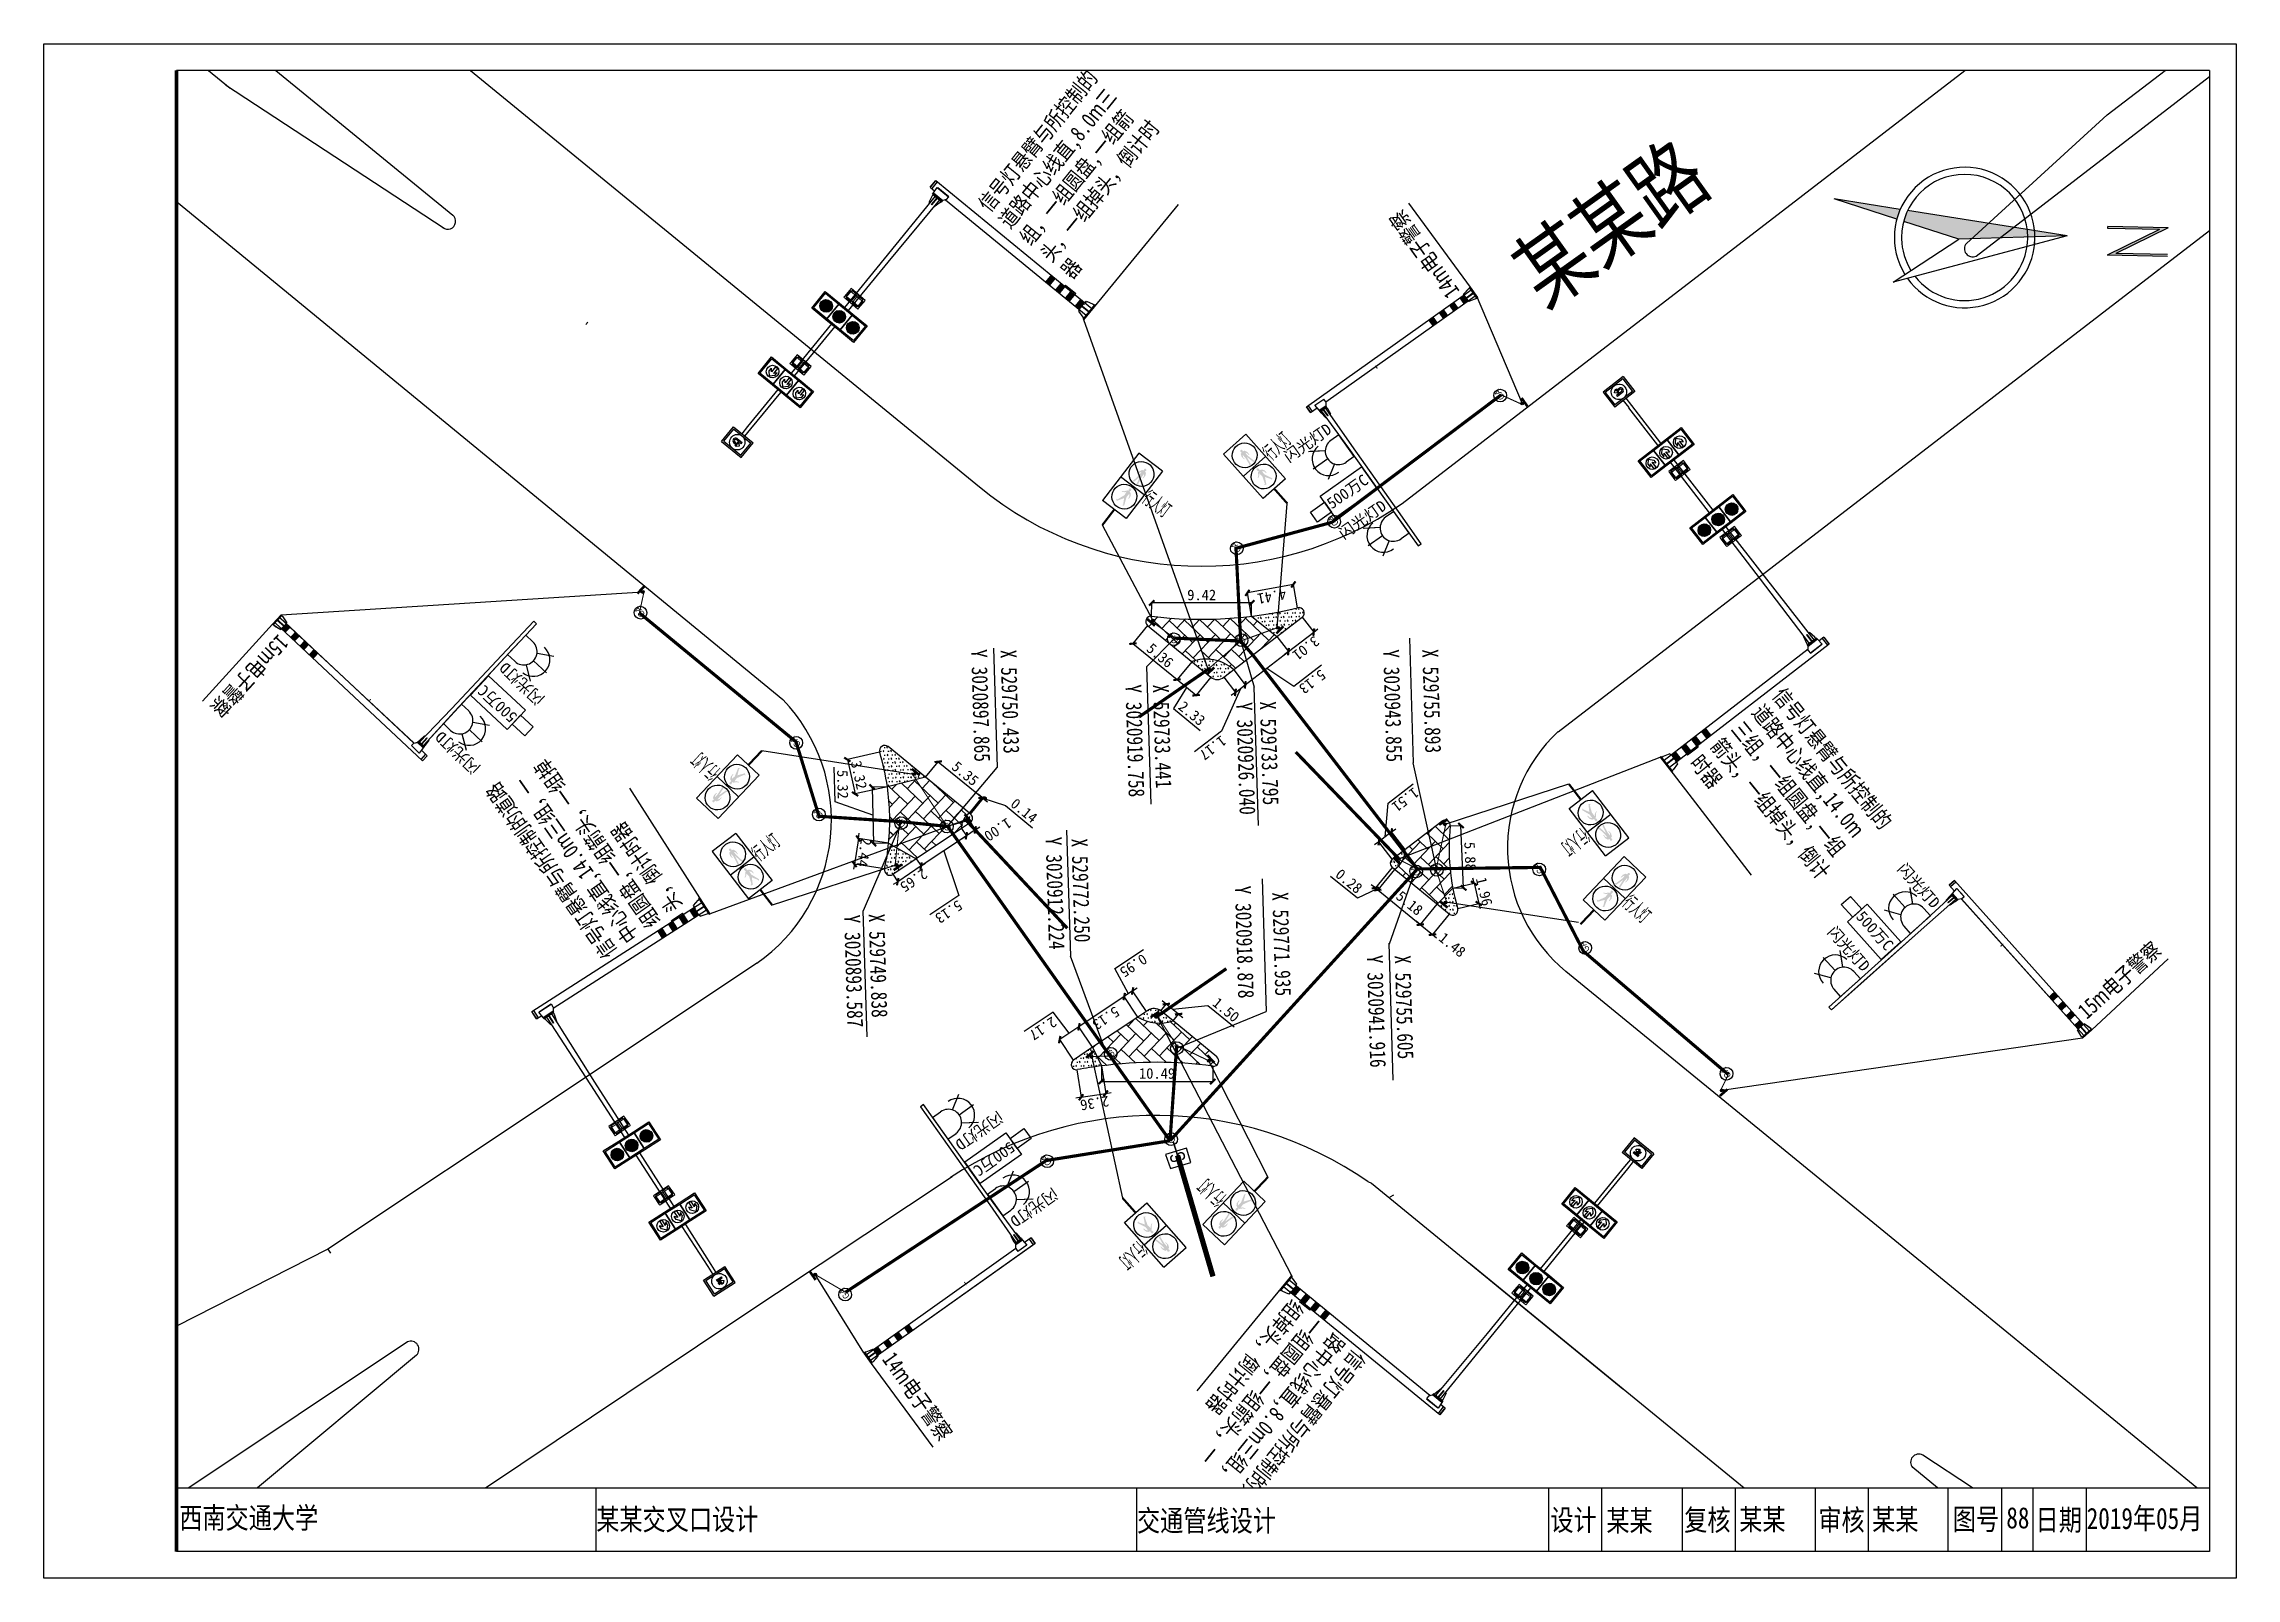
# Paper-space layout 'Layout1' of a CAD drawing. Extents: x 26 to 1309, y -51 to 238.
# Drawn here: x 895.8 to 1308.8, y -51.4 to 237.6 of the extents above.
# The model-space entities are those that its viewports show. They can reach past a viewport. Long polylines and large blocks are cut down to what shows.
import ezdxf
from ezdxf.enums import TextEntityAlignment as Align

# ---------------------------------------------------------------- set-up
doc = ezdxf.new("R2010")
doc.units = 0
doc.header["$LTSCALE"] = 0.5
doc.header["$PDMODE"] = 32
doc.linetypes.add('HIDDEN', pattern=[9.525, 6.35, -3.175])
doc.layers.get('0').update_dxf_attribs({"linetype": 'CONTINUOUS'})
doc.layers.get('Defpoints').update_dxf_attribs({"linetype": 'CONTINUOUS'})
for name, color, linetype in [('@-交通信号', 7, 'CONTINUOUS'), ('@-交通管线', 7, 'CONTINUOUS'), ('@-信号标注', 5, 'CONTINUOUS'), ('@-图框', 7, 'CONTINUOUS'), ('@-指北针', 7, 'CONTINUOUS'), ('@-监控设备', 7, 'CONTINUOUS'), ('@-管线标注', 7, 'CONTINUOUS'), ('@-隔离岛', 3, 'CONTINUOUS'), ('ass', 7, 'CONTINUOUS')]:
    doc.layers.add(name, color=color, linetype=linetype)
doc.layers.add('PP-COM', color=7, linetype='CONTINUOUS', lineweight=0)
doc.styles.add('--黑体', font='simhei.ttf')
doc.styles.add('HT', font='rd.shx', dxfattribs={"bigfont": 'ht.shx'})
doc.styles.add('ST', font='', dxfattribs={"width": 0.8})
doc.styles.add('STYLE1', font='simhei.ttf', dxfattribs={"width": 0.8})
doc.styles.add('szsjbg', font='simhei.ttf', dxfattribs={"width": 0.7})
doc.styles.add('黑体', font='simhei.ttf')
doc.styles.get('ST').set_extended_font_data('NSimSun')
doc.dimstyles.new('标志标注', dxfattribs={"dimtxt": 1, "dimasz": 0.5, "dimexe": 0, "dimexo": 0, "dimgap": 0.25, "dimtad": 1, "dimzin": 0, "dimdsep": 46, "dimtxsty": '--黑体', "dimblk": 'ARCHTICK', "dimcen": 0.09, "dimadec": 0, "dimazin": 0, "dimtfac": 1, "dimtix": 1, "dimtmove": 2, "dimatfit": 0, "dimfxl": 1, "dimtolj": 1, "dimtzin": 0, "dimarcsym": 0})
pattern_1 = [(90, (-9e-05, 2e-05), (-0.35920999999, 0.35921000001), [0.09525, -0.62317]), (44.999999998, (-9e-05, 2e-05), (-0.35921024483, 0.35921024485), [0.09525, -0.41275]), (134.999999998, (-9e-05, 2e-05), (-0.35921024485, -0.35921024483), [0.09525, -0.41275])]

psp = doc.layouts.get("Layout1")

msp = doc.modelspace()

# ---------------------------------------------------------------- texts
at = {"layer": '@-交通信号', "char_height": 1.5, "attachment_point": 1, "style": 'ST'}
for s, insert, width, rotation in [('信号灯悬臂与所控制的道路中心线直,14.0{\\fArial|b0|i0|c0|p32;m}三组，一组圆盘,一组箭头，一组掉头，倒计时器', (529739.587, 3020977.056), 16.8804, 37.30138), ('信号灯悬臂与所控制的道路中心线直,8.0{\\fArial|b0|i0|c0|p32;m}三组，一组圆盘,一组箭头，一组掉头，倒计时器', (529801.699, 3020935.841), 18.33073, 319.20032), ('信号灯悬臂与所控制的道路中心线直,8.0{\\fArial|b0|i0|c0|p32;m}三组，一组圆盘,一组箭头，一组掉头，倒计时器', (529691.823, 3020902.468), 16.8804, 139.20032), ('信号灯悬臂与所控制的道路中心线直,14.0{\\fArial|b0|i0|c0|p32;m}三组，一组圆盘,一组箭头，一组掉头，倒计时器', (529762.049, 3020865.23), 19.85379, 213.30138)]:
    msp.add_mtext(s, dxfattribs=dict(at, insert=insert, width=width, rotation=rotation))
at = {"layer": '@-监控设备', "char_height": 1.5, "width": 14.80904, "attachment_point": 1, "style": 'ST'}
for s, insert, rotation in [('15{\\fArial|b0|i0|c0|p32;m}电子警察', (529770.743, 3021003.649), 130.19605), ('14{\\fArial|b0|i0|c0|p32;m}电子警察', (529702.32, 3020946.455), 213.68527), ('14{\\fArial|b0|i0|c0|p32;m}电子警察', (529799.559, 3020891.418, 1504.214), 33.68527), ('15{\\fArial|b0|i0|c0|p32;m}电子警察', (529731.385, 3020836.536, -1501.544), 315.19605)]:
    msp.add_mtext(s, dxfattribs=dict(at, insert=insert, rotation=rotation))
at = {"layer": '@-管线标注', "style": '黑体', "width": 0.8}
for s, p in [('X 529755.893', (529735.102, 3020943.113)), ('Y 3020943.855', (529735.014, 3020939.429)), ('X 529755.605', (529763.836, 3020939.644)), ('Y 3020941.916', (529763.731, 3020937.021)), ('X 529733.795', (529739.539, 3020927.677)), ('X 529771.935', (529757.548, 3020928.293)), ('Y 3020926.040', (529739.564, 3020925.455)), ('Y 3020918.878', (529756.84, 3020924.793)), ('X 529733.441', (529737.646, 3020917.642)), ('Y 3020919.758', (529737.58, 3020915.06)), ('X 529772.250', (529751.918, 3020909.544)), ('Y 3020912.224', (529751.706, 3020907.113)), ('X 529750.433', (529733.949, 3020903.404)), ('Y 3020897.865', (529733.822, 3020900.636)), ('X 529749.838', (529758.422, 3020890.235)), ('Y 3020893.587', (529758.45, 3020887.918))]:
    msp.add_text(s, height=1.5, dxfattribs=at).set_placement(p)
at = {"layer": 'ass', "color": 0, "linetype": 'Continuous', "style": 'STYLE1', "width": 0.8}
for rotation, p in [(47.40946, (529824.893, 3020975.023, -1503.556)), (123.74748, (529695.441, 3020962.023))]:
    msp.add_text('某某路', height=6, rotation=rotation, dxfattribs=at).set_placement(p, align=Align.MIDDLE)

# ---------------------------------------------------------------- blocks, each defined once
blk = doc.blocks.new('A$C239E616A')
at = {"layer": '@-图框', "color": 7}
for p, q in [((383, 0), (0, 0)), ((383, 0), (383, -279)), ((79.06, -279), (79.06, -267)), ((180.93, -279), (180.93, -267)), ((258.51, -279), (258.51, -267)), ((268.51, -279), (268.51, -267)), ((283.71, -279), (283.71, -267)), ((293.71, -279), (293.71, -267)), ((308.74, -279), (308.74, -267)), ((318.74, -279), (318.74, -267)), ((318.74, -279), (318.74, -267)), ((333.77, -279), (333.77, -267)), ((343.85, -278.9), (343.85, -266.9)), ((349.78, -279), (349.78, -267)), ((359.78, -279), (359.78, -267)), ((383, -279), (0, -279))]:
    blk.add_line(p, q, dxfattribs=at)
at = {"layer": '@-图框', "color": 7, "linetype": 'ByBlock'}
blk.add_line((0, -267), (383, -267), dxfattribs=at)
at = {"layer": '@-图框'}
blk.add_lwpolyline([(-25, 5), (388, 5), (388, -284), (-25, -284)], close=True, dxfattribs=at)
at = {"layer": '@-图框', "color": 7, "const_width": 0.7}
blk.add_lwpolyline([(0, -279), (0, 0)], dxfattribs=at)
at = {"layer": '@-图框', "color": 7, "style": '黑体', "width": 0.8}
for s, p in [('图号', (338.98, -272.94)), ('日期', (354.57, -272.99))]:
    blk.add_text(s, height=4, dxfattribs=at).set_placement(p, align=Align.MIDDLE)
at = {"layer": '@-图框', "color": 7, "style": '黑体', "width": 0.8, "flags": 8}
for tag, p in [('单位名称', (0.5, -274.64)), ('项目名', (79.06, -274.94)), ('图纸名', (180.93, -275.17)), ('设计', (258.82, -275.03)), ('设计者', (269.35, -275.16)), ('复核', (284.02, -275.03)), ('复核者', (294.39, -274.96)), ('审核', (309.29, -275.03)), ('审核者', (319.42, -274.96)), ('88', (344.7, -274.62)), ('2019年05月', (359.84, -274.74))]:
    blk.add_attdef(tag, p, '', height=4, dxfattribs=at)
blk = doc.blocks.new('A$C3C3D2F93')
at = {"layer": '@-交通信号', "linetype": 'ByBlock', "lineweight": -3}
for points in [[(0.96, 0), (0.96, 0.24), (0.01, 0.26), (0, 0.02)], [(0.64, 0.38, 1), (0.37, 0.38, 1)]]:
    blk.add_hatch(color=14, dxfattribs=at).paths.add_polyline_path(points)
at = {"layer": '@-交通信号', "color": 14}
blk.add_circle((0.5, 0.38), 0.132, dxfattribs=at)
blk = doc.blocks.new('A$C20262908')
at = {"layer": '@-交通信号'}
h = blk.add_hatch(color=256, dxfattribs=at)
h.paths.add_polyline_path([(1.6, 6.21), (1.71, 6.04), (1.72, 5.79), (1.78, 5.82), (1.8, 6.13), (1.68, 6.4), (1.52, 6.44), (1.54, 6.5), (1.56, 6.57), (1.54, 6.63), (1.5, 6.67), (1.45, 6.68), (1.39, 6.67), (1.35, 6.63), (1.33, 6.57), (1.35, 6.5), (1.37, 6.44), (1.21, 6.4), (1.09, 6.13), (1.11, 5.82), (1.17, 5.79), (1.18, 6.04), (1.29, 6.21), (1.29, 5.82), (1.17, 5.12), (1.12, 5.11), (1.11, 5.04), (1.29, 5.04), (1.45, 5.82), (1.6, 5.04), (1.78, 5.04), (1.77, 5.11), (1.72, 5.12), (1.6, 5.82)])
h.paths.add_polyline_path([(1.34, 3.49), (1.05, 2.77), (0.94, 2.77), (0.93, 2.74), (1.1, 2.63), (1.48, 3.26), (1.79, 2.71), (1.76, 2.68), (1.77, 2.65), (1.81, 2.63), (1.91, 2.71), (1.6, 3.49), (1.62, 3.87), (1.77, 3.71), (1.81, 3.45), (1.88, 3.49), (1.85, 3.8), (1.71, 4), (1.53, 4.06), (1.53, 4.11, 0.207228), (1.54, 4.3, 0.071106), (1.52, 4.33, 0.097589), (1.51, 4.34, 0.022233), (1.49, 4.35, 0.040799), (1.48, 4.35, 0.045979), (1.45, 4.35, 0.036358), (1.41, 4.35, 0.028309), (1.39, 4.34, 0.024691), (1.37, 4.34, 0.079385), (1.35, 4.32, 0.12435), (1.34, 4.31, 0.081145), (1.33, 4.29, 0.069556), (1.33, 4.27, 0.00473), (1.33, 4.26, 0.009011), (1.34, 4.25, 0.057142), (1.34, 4.23, -0.068241), (1.35, 4.22, -0.124353), (1.35, 4.2, 0.089456), (1.34, 4.17, 0.014819), (1.34, 4.15, -0.022419), (1.35, 4.13, 0.042847), (1.35, 4.12, 0.182875), (1.35, 4.12, 0.101619), (1.36, 4.11, 0.029922), (1.4, 4.1), (1.4, 4.06), (1.29, 4.03), (1.22, 3.94), (1.11, 3.79), (1.07, 3.76), (0.9, 3.65), (0.95, 3.61), (1.14, 3.71), (1.19, 3.73), (1.29, 3.88)])
for p, q in [((0, 7.46), (0, 1.85)), ((2.8, 7.46), (0, 7.46)), ((2.8, 7.46), (2.8, 1.85)), ((2.8, 4.66), (0, 4.66)), ((2.8, 1.85), (0, 1.85))]:
    blk.add_line(p, q, dxfattribs=at)
at = {"layer": '@-交通信号', "const_width": 0.2, "flags": 128}
blk.add_lwpolyline([(1.4, 1.85), (1.4, 0)], dxfattribs=at)
at = {"layer": '@-交通信号', "color": 1}
blk.add_circle((1.4, 6.06), 1.17, dxfattribs=at)
at = {"layer": '@-交通信号', "color": 3}
blk.add_circle((1.42, 3.38), 1.17, dxfattribs=at)
blk = doc.blocks.new('人行灯')
at = {"layer": '@-交通信号', "rotation": 335.5426217795846}
blk.add_blockref('A$C20262908', (502933.85, 73806.93), dxfattribs=at)
at = {"layer": '@-交通信号', "style": 'HT', "width": 0.6}
blk.add_text('行人灯', height=1.5, rotation=336.8117, dxfattribs=at).set_placement((502938.13, 73809.25))
blk = doc.blocks.new('A$C5A7E11EF')
for p, q in [((0, 0.96), (0.5, 1.5)), ((0, 0.96), (0, 0.5)), ((0, 0.5), (0.33, 0.86)), ((0.33, 0), (0.33, 0.86)), ((0.5, 1.5), (1, 0.96)), ((0.66, 0.86), (1, 0.5)), ((0.66, 0), (0.66, 0.86)), ((1, 0.96), (1, 0.5)), ((0.33, 0), (0.66, 0))]:
    blk.add_line(p, q)
at = {"layer": 'Defpoints', "color": 0, "linetype": 'ByBlock'}
for p in [(0, 0.96), (1, 0.96), (0.33, 0), (0.66, 0)]:
    blk.add_point(p, dxfattribs=at)
blk = doc.blocks.new('A$C57464AE3')
at = {"xscale": 40, "yscale": 40, "zscale": 40}
blk.add_blockref('A$C5A7E11EF', (0, 0), dxfattribs=at)
blk = doc.blocks.new('A$C284C4AF0')
blk.add_blockref('A$C57464AE3', (0, 0))
blk = doc.blocks.new('A$C6DDB773E')
at = {"layer": '@-交通信号'}
h = blk.add_hatch(color=256, dxfattribs=at)
h.paths.add_polyline_path([(0, 6377), (596, 6377), (596, 5582), (0, 5582)])
h.paths.add_polyline_path([(50, 6327), (547, 6327), (547, 5631), (50, 5631)], flags=16)
h = blk.add_hatch(color=256, dxfattribs=at)
h.paths.add_polyline_path([(3050, 6842), (3050, 6261), (3050, 5719), (3050, 5138), (2379, 5138), (2379, 5719), (2379, 6261), (2379, 6842)])
h.paths.add_polyline_path([(3010, 6803), (3010, 6261), (3010, 5719), (3010, 5177), (2418, 5177), (2418, 5719), (2418, 6261), (2418, 6803)], flags=16)
h = blk.add_hatch(color=256, dxfattribs=at)
h.paths.add_polyline_path([(5707, 6842), (5707, 6261), (5707, 5719), (5707, 5138), (5036, 5138), (5036, 5719), (5036, 6261), (5036, 6842)])
h.paths.add_polyline_path([(5667, 6803), (5667, 6261), (5667, 5719), (5667, 5177), (5075, 5177), (5075, 5719), (5075, 6261), (5075, 6803)], flags=16)
at = {"layer": '@-交通信号', "color": 7}
for p, q in [((0, 6377), (0, 5582)), ((0, 6377), (596, 6377)), ((50, 6327), (50, 5631)), ((50, 6327), (547, 6327)), ((547, 6327), (547, 5631)), ((596, 6377), (596, 5582)), ((0, 5582), (596, 5582)), ((50, 5631), (547, 5631)), ((341, 5852), (383, 5852)), ((596, 5978), (595, 5979))]:
    blk.add_line(p, q, dxfattribs=at)
at = {"layer": '@-交通信号'}
for p, q in [((2379, 6842), (3050, 6842)), ((2379, 6261), (2379, 6842)), ((2379, 5719), (2379, 6261)), ((2418, 6803), (3010, 6803)), ((2418, 6261), (2418, 6803)), ((2418, 5719), (2418, 6261)), ((3010, 6261), (2418, 6261)), ((2418, 6261), (3010, 6261)), ((3010, 6803), (3010, 6261)), ((3010, 6261), (3010, 5719)), ((3050, 6842), (3050, 6261)), ((3050, 6261), (3050, 5719)), ((5036, 6842), (5707, 6842)), ((5036, 6261), (5036, 6842)), ((5036, 5719), (5036, 6261)), ((5075, 6803), (5667, 6803)), ((5075, 6261), (5075, 6803)), ((5075, 5719), (5075, 6261)), ((5667, 6261), (5075, 6261)), ((5075, 6261), (5667, 6261)), ((5372, 6353), (5195, 6530)), ((5368, 6354), (5195, 6526)), ((5363, 6354), (5196, 6521)), ((5358, 6354), (5196, 6516)), ((5353, 6355), (5196, 6511)), ((5348, 6355), (5197, 6506)), ((5229, 6532), (5198, 6563)), ((5374, 6356), (5198, 6532)), ((5343, 6356), (5198, 6501)), ((5238, 6532), (5199, 6571)), ((5234, 6532), (5199, 6567)), ((5337, 6357), (5199, 6495)), ((5243, 6532), (5200, 6574)), ((5331, 6358), (5200, 6490)), ((5247, 6532), (5201, 6578)), ((5252, 6532), (5202, 6581)), ((5325, 6360), (5202, 6484)), ((5256, 6532), (5203, 6585)), ((5374, 6361), (5203, 6532)), ((5260, 6532), (5204, 6588)), ((5319, 6362), (5204, 6477)), ((5265, 6532), (5205, 6591)), ((5312, 6364), (5206, 6470)), ((5269, 6532), (5207, 6595)), ((5374, 6365), (5207, 6532)), ((5274, 6532), (5208, 6598)), ((5278, 6532), (5209, 6601)), ((5305, 6367), (5209, 6463)), ((5283, 6532), (5210, 6604)), ((5374, 6370), (5211, 6532)), ((5287, 6532), (5212, 6607)), ((5292, 6532), (5213, 6610)), ((5297, 6371), (5213, 6455)), ((5296, 6532), (5215, 6613)), ((5300, 6532), (5216, 6616)), ((5374, 6374), (5216, 6532)), ((5288, 6375), (5217, 6446)), ((5305, 6532), (5218, 6619)), ((5309, 6532), (5220, 6622)), ((5374, 6379), (5220, 6532)), ((5314, 6532), (5221, 6624)), ((5318, 6532), (5223, 6627)), ((5277, 6382), (5224, 6435)), ((5323, 6532), (5225, 6630)), ((5374, 6383), (5225, 6532)), ((5327, 6532), (5226, 6633)), ((5332, 6532), (5228, 6635)), ((5374, 6387), (5229, 6532)), ((5336, 6532), (5230, 6638)), ((5341, 6532), (5232, 6640)), ((5345, 6532), (5234, 6643)), ((5374, 6392), (5234, 6532)), ((5349, 6532), (5236, 6645)), ((5260, 6394), (5236, 6418)), ((5354, 6532), (5238, 6648)), ((5374, 6396), (5238, 6532)), ((5358, 6532), (5240, 6650)), ((5363, 6532), (5242, 6652)), ((5374, 6401), (5243, 6532)), ((5367, 6532), (5244, 6655)), ((5372, 6532), (5247, 6657)), ((5374, 6405), (5247, 6532)), ((5374, 6534), (5249, 6659)), ((5374, 6539), (5251, 6661)), ((5374, 6410), (5252, 6532)), ((5374, 6543), (5253, 6664)), ((5374, 6548), (5256, 6666)), ((5374, 6414), (5256, 6532)), ((5374, 6552), (5258, 6668)), ((5374, 6557), (5260, 6670)), ((5374, 6419), (5260, 6532)), ((5374, 6561), (5263, 6672)), ((5374, 6565), (5265, 6674)), ((5374, 6423), (5265, 6532)), ((5374, 6570), (5268, 6676)), ((5374, 6428), (5269, 6532)), ((5374, 6574), (5271, 6677)), ((5374, 6579), (5273, 6679)), ((5374, 6432), (5274, 6532)), ((5374, 6583), (5276, 6681)), ((5374, 6436), (5278, 6532)), ((5374, 6588), (5279, 6683)), ((5374, 6592), (5281, 6684)), ((5374, 6441), (5283, 6532)), ((5374, 6597), (5284, 6686)), ((5374, 6601), (5287, 6688)), ((5374, 6445), (5287, 6532)), ((5374, 6606), (5290, 6689)), ((5374, 6450), (5292, 6532)), ((5374, 6610), (5293, 6691)), ((5374, 6614), (5296, 6692)), ((5374, 6454), (5296, 6532)), ((5374, 6619), (5299, 6694)), ((5374, 6459), (5300, 6532)), ((5374, 6623), (5302, 6695)), ((5374, 6628), (5305, 6696)), ((5374, 6463), (5305, 6532)), ((5374, 6632), (5308, 6698)), ((5374, 6468), (5309, 6532)), ((5374, 6637), (5311, 6699)), ((5374, 6472), (5314, 6532)), ((5374, 6641), (5315, 6700)), ((5374, 6646), (5318, 6701)), ((5374, 6476), (5318, 6532)), ((5374, 6650), (5321, 6702)), ((5374, 6481), (5323, 6532)), ((5374, 6654), (5325, 6703)), ((5374, 6485), (5327, 6532)), ((5374, 6659), (5328, 6704)), ((5374, 6663), (5332, 6705)), ((5374, 6490), (5332, 6532)), ((5374, 6668), (5335, 6706)), ((5374, 6494), (5336, 6532)), ((5374, 6672), (5339, 6707)), ((5374, 6499), (5341, 6532)), ((5374, 6677), (5343, 6708)), ((5374, 6503), (5345, 6532)), ((5374, 6681), (5347, 6708)), ((5374, 6508), (5349, 6532)), ((5374, 6686), (5351, 6709)), ((5374, 6512), (5354, 6532)), ((5374, 6690), (5355, 6709)), ((5374, 6517), (5358, 6532)), ((5374, 6695), (5359, 6710)), ((5374, 6699), (5363, 6710)), ((5374, 6521), (5363, 6532)), ((5374, 6703), (5367, 6710)), ((5374, 6525), (5367, 6532)), ((5374, 6708), (5371, 6710)), ((5374, 6530), (5372, 6532)), ((5550, 6532), (5374, 6708)), ((5545, 6532), (5374, 6703)), ((5541, 6532), (5374, 6699)), ((5536, 6532), (5374, 6695)), ((5532, 6532), (5374, 6690)), ((5527, 6532), (5374, 6686)), ((5523, 6532), (5374, 6681)), ((5519, 6532), (5374, 6677)), ((5514, 6532), (5374, 6672)), ((5510, 6532), (5374, 6668)), ((5505, 6532), (5374, 6663)), ((5501, 6532), (5374, 6659)), ((5496, 6532), (5374, 6654)), ((5492, 6532), (5374, 6650)), ((5487, 6532), (5374, 6646)), ((5483, 6532), (5374, 6641)), ((5478, 6532), (5374, 6637)), ((5474, 6532), (5374, 6632)), ((5470, 6532), (5374, 6628)), ((5465, 6532), (5374, 6623)), ((5461, 6532), (5374, 6619)), ((5456, 6532), (5374, 6614)), ((5452, 6532), (5374, 6610)), ((5447, 6532), (5374, 6606)), ((5443, 6532), (5374, 6601)), ((5438, 6532), (5374, 6597)), ((5434, 6532), (5374, 6592)), ((5430, 6532), (5374, 6588)), ((5425, 6532), (5374, 6583)), ((5421, 6532), (5374, 6579)), ((5416, 6532), (5374, 6574)), ((5412, 6532), (5374, 6570)), ((5407, 6532), (5374, 6565)), ((5403, 6532), (5374, 6561)), ((5398, 6532), (5374, 6557)), ((5394, 6532), (5374, 6552)), ((5389, 6532), (5374, 6548)), ((5385, 6532), (5374, 6543)), ((5381, 6532), (5374, 6539)), ((5376, 6532), (5374, 6534)), ((5499, 6405), (5374, 6530)), ((5497, 6403), (5374, 6525)), ((5494, 6400), (5374, 6521)), ((5492, 6398), (5374, 6517)), ((5490, 6396), (5374, 6512)), ((5487, 6394), (5374, 6508)), ((5485, 6392), (5374, 6503)), ((5482, 6390), (5374, 6499)), ((5480, 6388), (5374, 6494)), ((5477, 6386), (5374, 6490)), ((5474, 6385), (5374, 6485)), ((5472, 6383), (5374, 6481)), ((5469, 6381), (5374, 6476)), ((5466, 6379), (5374, 6472)), ((5463, 6378), (5374, 6468)), ((5461, 6376), (5374, 6463)), ((5458, 6375), (5374, 6459)), ((5455, 6373), (5374, 6454)), ((5452, 6372), (5374, 6450)), ((5449, 6370), (5374, 6445)), ((5446, 6369), (5374, 6441)), ((5443, 6367), (5374, 6436)), ((5440, 6366), (5374, 6432)), ((5436, 6365), (5374, 6428)), ((5433, 6364), (5374, 6423)), ((5430, 6362), (5374, 6419)), ((5426, 6361), (5374, 6414)), ((5423, 6360), (5374, 6410)), ((5419, 6359), (5374, 6405)), ((5416, 6359), (5374, 6401)), ((5412, 6358), (5374, 6396)), ((5409, 6357), (5374, 6392)), ((5405, 6356), (5374, 6387)), ((5401, 6356), (5374, 6383)), ((5397, 6355), (5374, 6379)), ((5393, 6354), (5374, 6374)), ((5389, 6354), (5374, 6370)), ((5385, 6354), (5374, 6365)), ((5381, 6354), (5374, 6361)), ((5552, 6534), (5376, 6710)), ((5501, 6407), (5376, 6532)), ((5552, 6539), (5380, 6710)), ((5503, 6409), (5381, 6532)), ((5552, 6543), (5385, 6710)), ((5505, 6412), (5385, 6532)), ((5507, 6414), (5389, 6532)), ((5551, 6548), (5390, 6709)), ((5510, 6416), (5394, 6532)), ((5551, 6553), (5395, 6709)), ((5512, 6419), (5398, 6532)), ((5550, 6558), (5400, 6708)), ((5514, 6421), (5403, 6532)), ((5549, 6563), (5405, 6707)), ((5515, 6424), (5407, 6532)), ((5548, 6569), (5411, 6706)), ((5517, 6426), (5412, 6532)), ((5519, 6429), (5416, 6532)), ((5547, 6575), (5417, 6705)), ((5521, 6431), (5421, 6532)), ((5545, 6581), (5423, 6703)), ((5523, 6434), (5425, 6532)), ((5543, 6587), (5429, 6701)), ((5525, 6437), (5430, 6532)), ((5526, 6440), (5434, 6532)), ((5541, 6594), (5436, 6699)), ((5528, 6442), (5438, 6532)), ((5538, 6602), (5443, 6696)), ((5530, 6445), (5443, 6532)), ((5531, 6448), (5447, 6532)), ((5534, 6610), (5451, 6692)), ((5533, 6451), (5452, 6532)), ((5534, 6454), (5456, 6532)), ((5529, 6619), (5461, 6687)), ((5536, 6457), (5461, 6532)), ((5537, 6460), (5465, 6532)), ((5538, 6463), (5470, 6532)), ((5522, 6630), (5472, 6680)), ((5540, 6466), (5474, 6532)), ((5541, 6470), (5478, 6532)), ((5542, 6473), (5483, 6532)), ((5543, 6476), (5487, 6532)), ((5508, 6649), (5491, 6666)), ((5544, 6479), (5492, 6532)), ((5545, 6483), (5496, 6532)), ((5546, 6486), (5501, 6532)), ((5547, 6490), (5505, 6532)), ((5548, 6494), (5510, 6532)), ((5549, 6497), (5514, 6532)), ((5549, 6501), (5519, 6532)), ((5550, 6505), (5523, 6532)), ((5551, 6509), (5527, 6532)), ((5551, 6513), (5532, 6532)), ((5667, 6803), (5667, 6261)), ((5667, 6261), (5667, 5719)), ((5707, 6842), (5707, 6261)), ((5707, 6261), (5707, 5719)), ((10328, 6369), (10328, 6177)), ((10328, 6369), (10601, 6369)), ((10601, 6307), (10328, 6307)), ((10356, 6369), (10356, 6369)), ((10356, 6369), (10356, 6369)), ((10356, 6369), (10356, 6369)), ((10574, 6369), (10356, 6369)), ((10574, 6369), (10356, 6369)), ((10601, 6369), (10601, 30)), ((176, 5920), (176, 5977)), ((218, 5932), (176, 5977)), ((238, 5852), (176, 5920)), ((218, 6051), (218, 5932)), ((301, 5920), (238, 5852)), ((259, 6051), (259, 5932)), ((301, 5977), (259, 5932)), ((301, 5920), (301, 5977)), ((341, 6051), (341, 5852)), ((383, 6051), (383, 5852)), ((884, 6039), (589, 6038)), ((884, 5928), (589, 5929)), ((2377, 6043), (884, 6039)), ((2370, 5918), (884, 5923)), ((2379, 5138), (2379, 5719)), ((2418, 5177), (2418, 5719)), ((2418, 5719), (3010, 5719)), ((3010, 5719), (2418, 5719)), ((3010, 5719), (3010, 5177)), ((3140, 6046), (3025, 6045)), ((3140, 5916), (3039, 5916)), ((3050, 5719), (3050, 5138)), ((5047, 6052), (3140, 6046)), ((5048, 5912), (3140, 5916)), ((5036, 5138), (5036, 5719)), ((5075, 5177), (5075, 5719)), ((5075, 5719), (5667, 5719)), ((5667, 5719), (5075, 5719)), ((5203, 5999), (5195, 6007)), ((5198, 5999), (5195, 6002)), ((5372, 5821), (5195, 5998)), ((5368, 5821), (5195, 5993)), ((5216, 5999), (5196, 6019)), ((5211, 5999), (5196, 6015)), ((5207, 5999), (5196, 6011)), ((5363, 5821), (5196, 5989)), ((5358, 5822), (5196, 5984)), ((5353, 5822), (5196, 5979)), ((5225, 5999), (5197, 6027)), ((5220, 5999), (5197, 6023)), ((5348, 5823), (5197, 5974)), ((5229, 5999), (5198, 6031)), ((5374, 5824), (5198, 5999)), ((5343, 5824), (5198, 5968)), ((5238, 5999), (5199, 6038)), ((5234, 5999), (5199, 6034)), ((5337, 5825), (5199, 5963)), ((5243, 5999), (5200, 6042)), ((5331, 5826), (5200, 5957)), ((5247, 5999), (5201, 6045)), ((5252, 5999), (5202, 6049)), ((5325, 5828), (5202, 5951)), ((5256, 5999), (5203, 6052)), ((5374, 5828), (5203, 5999)), ((5260, 5999), (5204, 6055)), ((5319, 5829), (5204, 5945)), ((5265, 5999), (5205, 6059)), ((5265, 5448), (5205, 5508)), ((5312, 5832), (5206, 5938)), ((5269, 5999), (5207, 6062)), ((5374, 5833), (5207, 5999)), ((5269, 5448), (5207, 5511)), ((5274, 5999), (5208, 6065)), ((5274, 5448), (5208, 5514)), ((5278, 5999), (5209, 6068)), ((5305, 5835), (5209, 5931)), ((5278, 5448), (5209, 5517)), ((5283, 5999), (5210, 6072)), ((5283, 5448), (5210, 5520)), ((5374, 5837), (5211, 5999)), ((5287, 5999), (5212, 6075)), ((5287, 5448), (5212, 5524)), ((5292, 5999), (5213, 6078)), ((5297, 5838), (5213, 5923)), ((5292, 5448), (5213, 5527)), ((5296, 5999), (5215, 6081)), ((5296, 5448), (5215, 5530)), ((5300, 5999), (5216, 6083)), ((5374, 5842), (5216, 5999)), ((5300, 5448), (5216, 5532)), ((5288, 5843), (5217, 5913)), ((5305, 5999), (5218, 6086)), ((5305, 5448), (5218, 5535)), ((5309, 5999), (5220, 6089)), ((5374, 5846), (5220, 5999)), ((5309, 5448), (5220, 5538)), ((5314, 5999), (5221, 6092)), ((5314, 5448), (5221, 5541)), ((5318, 5999), (5223, 6095)), ((5318, 5448), (5223, 5544)), ((5277, 5850), (5224, 5902)), ((5323, 5999), (5225, 6097)), ((5374, 5851), (5225, 5999)), ((5323, 5448), (5225, 5546)), ((5327, 5999), (5226, 6100)), ((5327, 5448), (5226, 5549)), ((5332, 5999), (5228, 6103)), ((5332, 5448), (5228, 5552)), ((5374, 5855), (5229, 5999)), ((5336, 5999), (5230, 6105)), ((5336, 5448), (5230, 5554)), ((5341, 5999), (5232, 6108)), ((5341, 5448), (5232, 5557)), ((5345, 5999), (5234, 6110)), ((5374, 5859), (5234, 5999)), ((5345, 5448), (5234, 5559)), ((5349, 5999), (5236, 6113)), ((5260, 5862), (5236, 5886)), ((5349, 5448), (5236, 5562)), ((5354, 5999), (5238, 6115)), ((5374, 5864), (5238, 5999)), ((5354, 5448), (5238, 5564)), ((5358, 5999), (5240, 6118)), ((5358, 5448), (5240, 5567)), ((5363, 5999), (5242, 6120)), ((5363, 5448), (5242, 5569)), ((5374, 5868), (5243, 5999)), ((5367, 5999), (5244, 6122)), ((5367, 5448), (5244, 5571)), ((5372, 5999), (5247, 6125)), ((5374, 5873), (5247, 5999)), ((5372, 5448), (5247, 5573)), ((5374, 6002), (5249, 6127)), ((5374, 5451), (5249, 5576)), ((5374, 6006), (5251, 6129)), ((5374, 5455), (5251, 5578)), ((5374, 5877), (5252, 5999)), ((5374, 6011), (5253, 6131)), ((5374, 5460), (5253, 5580)), ((5374, 6015), (5256, 6133)), ((5374, 5882), (5256, 5999)), ((5374, 5464), (5256, 5582)), ((5374, 6020), (5258, 6135)), ((5374, 5469), (5258, 5584)), ((5374, 6024), (5260, 6137)), ((5374, 5886), (5260, 5999)), ((5374, 5473), (5260, 5586)), ((5374, 6029), (5263, 6139)), ((5374, 5477), (5263, 5588)), ((5374, 6033), (5265, 6141)), ((5374, 5891), (5265, 5999)), ((5374, 5482), (5265, 5590)), ((5374, 6037), (5268, 6143)), ((5374, 5486), (5268, 5592)), ((5374, 5895), (5269, 5999)), ((5374, 6042), (5271, 6145)), ((5374, 5491), (5271, 5594)), ((5374, 6046), (5273, 6147)), ((5374, 5495), (5273, 5596)), ((5374, 5899), (5274, 5999)), ((5374, 6051), (5276, 6149)), ((5374, 5500), (5276, 5597)), ((5374, 5904), (5278, 5999)), ((5374, 6055), (5279, 6150)), ((5374, 5504), (5279, 5599)), ((5374, 6060), (5281, 6152)), ((5374, 5509), (5281, 5601)), ((5374, 5908), (5283, 5999)), ((5374, 6064), (5284, 6154)), ((5374, 5513), (5284, 5603)), ((5374, 6069), (5287, 6155)), ((5374, 5913), (5287, 5999)), ((5374, 5518), (5287, 5604)), ((5374, 6073), (5290, 6157)), ((5374, 5522), (5290, 5606)), ((5374, 5917), (5292, 5999)), ((5374, 6077), (5293, 6158)), ((5374, 5526), (5293, 5607)), ((5374, 6082), (5296, 6160)), ((5374, 5922), (5296, 5999)), ((5374, 5531), (5296, 5609)), ((5374, 6086), (5299, 6161)), ((5374, 5535), (5299, 5610)), ((5374, 5926), (5300, 5999)), ((5374, 6091), (5302, 6163)), ((5374, 5540), (5302, 5612)), ((5374, 6095), (5305, 6164)), ((5374, 5931), (5305, 5999)), ((5374, 5544), (5305, 5613)), ((5374, 6100), (5308, 6165)), ((5374, 5549), (5308, 5614)), ((5374, 5935), (5309, 5999)), ((5374, 6104), (5311, 6166)), ((5374, 5553), (5311, 5615)), ((5374, 5940), (5314, 5999)), ((5374, 6109), (5315, 6168)), ((5374, 5558), (5315, 5617)), ((5374, 6113), (5318, 6169)), ((5374, 5944), (5318, 5999)), ((5374, 5562), (5318, 5618)), ((5374, 6118), (5321, 6170)), ((5374, 5566), (5321, 5619)), ((5374, 5948), (5323, 5999)), ((5374, 6122), (5325, 6171)), ((5374, 5571), (5325, 5620)), ((5374, 5953), (5327, 5999)), ((5374, 6126), (5328, 6172)), ((5374, 5575), (5328, 5621)), ((5374, 6131), (5332, 6173)), ((5374, 5957), (5332, 5999)), ((5374, 5580), (5332, 5622)), ((5374, 6135), (5335, 6174)), ((5374, 5584), (5335, 5623)), ((5374, 5962), (5336, 5999)), ((5374, 6140), (5339, 6174)), ((5374, 5589), (5339, 5623)), ((5374, 5966), (5341, 5999)), ((5374, 6144), (5343, 6175)), ((5374, 5593), (5343, 5624)), ((5374, 5971), (5345, 5999)), ((5374, 6149), (5347, 6176)), ((5374, 5598), (5347, 5625)), ((5374, 5975), (5349, 5999)), ((5374, 6153), (5351, 6176)), ((5374, 5602), (5351, 5625)), ((5374, 5980), (5354, 5999)), ((5374, 6158), (5355, 6177)), ((5374, 5607), (5355, 5626)), ((5374, 5984), (5358, 5999)), ((5374, 6162), (5359, 6177)), ((5374, 5611), (5359, 5626)), ((5374, 6166), (5363, 6177)), ((5374, 5988), (5363, 5999)), ((5374, 5615), (5363, 5626)), ((5374, 6171), (5367, 6178)), ((5374, 5993), (5367, 5999)), ((5374, 5620), (5367, 5627)), ((5374, 6175), (5371, 6178)), ((5374, 5624), (5371, 5627)), ((5374, 5997), (5372, 5999)), ((5550, 5999), (5374, 6175)), ((5545, 5999), (5374, 6171)), ((5541, 5999), (5374, 6166)), ((5536, 5999), (5374, 6162)), ((5532, 5999), (5374, 6158)), ((5527, 5999), (5374, 6153)), ((5523, 5999), (5374, 6149)), ((5519, 5999), (5374, 6144)), ((5514, 5999), (5374, 6140)), ((5510, 5999), (5374, 6135)), ((5505, 5999), (5374, 6131)), ((5501, 5999), (5374, 6126)), ((5496, 5999), (5374, 6122)), ((5492, 5999), (5374, 6118)), ((5487, 5999), (5374, 6113)), ((5483, 5999), (5374, 6109)), ((5478, 5999), (5374, 6104)), ((5474, 5999), (5374, 6100)), ((5470, 5999), (5374, 6095)), ((5465, 5999), (5374, 6091)), ((5461, 5999), (5374, 6086)), ((5456, 5999), (5374, 6082)), ((5452, 5999), (5374, 6077)), ((5447, 5999), (5374, 6073)), ((5443, 5999), (5374, 6069)), ((5438, 5999), (5374, 6064)), ((5434, 5999), (5374, 6060)), ((5430, 5999), (5374, 6055)), ((5425, 5999), (5374, 6051)), ((5421, 5999), (5374, 6046)), ((5416, 5999), (5374, 6042)), ((5412, 5999), (5374, 6037)), ((5407, 5999), (5374, 6033)), ((5403, 5999), (5374, 6029)), ((5398, 5999), (5374, 6024)), ((5394, 5999), (5374, 6020)), ((5389, 5999), (5374, 6015)), ((5385, 5999), (5374, 6011)), ((5381, 5999), (5374, 6006)), ((5376, 5999), (5374, 6002)), ((5499, 5872), (5374, 5997)), ((5497, 5870), (5374, 5993)), ((5494, 5868), (5374, 5988)), ((5492, 5866), (5374, 5984)), ((5490, 5864), (5374, 5980)), ((5487, 5862), (5374, 5975)), ((5485, 5860), (5374, 5971)), ((5482, 5858), (5374, 5966)), ((5480, 5856), (5374, 5962)), ((5477, 5854), (5374, 5957)), ((5474, 5852), (5374, 5953)), ((5472, 5850), (5374, 5948)), ((5469, 5849), (5374, 5944)), ((5466, 5847), (5374, 5940)), ((5463, 5845), (5374, 5935)), ((5461, 5844), (5374, 5931)), ((5458, 5842), (5374, 5926)), ((5455, 5840), (5374, 5922)), ((5452, 5839), (5374, 5917)), ((5449, 5838), (5374, 5913)), ((5446, 5836), (5374, 5908)), ((5443, 5835), (5374, 5904)), ((5440, 5834), (5374, 5899)), ((5436, 5832), (5374, 5895)), ((5433, 5831), (5374, 5891)), ((5430, 5830), (5374, 5886)), ((5426, 5829), (5374, 5882)), ((5423, 5828), (5374, 5877)), ((5419, 5827), (5374, 5873)), ((5416, 5826), (5374, 5868)), ((5412, 5825), (5374, 5864)), ((5409, 5824), (5374, 5859)), ((5405, 5824), (5374, 5855)), ((5401, 5823), (5374, 5851)), ((5397, 5822), (5374, 5846)), ((5393, 5822), (5374, 5842)), ((5389, 5822), (5374, 5837)), ((5385, 5821), (5374, 5833)), ((5381, 5821), (5374, 5828)), ((5377, 5821), (5374, 5824)), ((5550, 5448), (5374, 5624)), ((5545, 5448), (5374, 5620)), ((5541, 5448), (5374, 5615)), ((5536, 5448), (5374, 5611)), ((5532, 5448), (5374, 5607)), ((5527, 5448), (5374, 5602)), ((5523, 5448), (5374, 5598)), ((5519, 5448), (5374, 5593)), ((5514, 5448), (5374, 5589)), ((5510, 5448), (5374, 5584)), ((5505, 5448), (5374, 5580)), ((5501, 5448), (5374, 5575)), ((5496, 5448), (5374, 5571)), ((5492, 5448), (5374, 5566)), ((5487, 5448), (5374, 5562)), ((5483, 5448), (5374, 5558)), ((5478, 5448), (5374, 5553)), ((5474, 5448), (5374, 5549)), ((5470, 5448), (5374, 5544)), ((5465, 5448), (5374, 5540)), ((5461, 5448), (5374, 5535)), ((5456, 5448), (5374, 5531)), ((5452, 5448), (5374, 5526)), ((5447, 5448), (5374, 5522)), ((5443, 5448), (5374, 5518)), ((5438, 5448), (5374, 5513)), ((5434, 5448), (5374, 5509)), ((5552, 6001), (5376, 6178)), ((5501, 5874), (5376, 5999)), ((5552, 5450), (5376, 5627)), ((5552, 6006), (5380, 6178)), ((5552, 5455), (5380, 5627)), ((5503, 5877), (5381, 5999)), ((5552, 6011), (5385, 6177)), ((5505, 5879), (5385, 5999)), ((5552, 5460), (5385, 5626)), ((5507, 5881), (5389, 5999)), ((5551, 6016), (5390, 6177)), ((5551, 5464), (5390, 5626)), ((5510, 5884), (5394, 5999)), ((5551, 6021), (5395, 6176)), ((5551, 5469), (5395, 5625)), ((5512, 5886), (5398, 5999)), ((5550, 6026), (5400, 6176)), ((5550, 5475), (5400, 5625)), ((5514, 5889), (5403, 5999)), ((5549, 6031), (5405, 6175)), ((5549, 5480), (5405, 5624)), ((5515, 5891), (5407, 5999)), ((5548, 6037), (5411, 6174)), ((5548, 5485), (5411, 5623)), ((5517, 5894), (5412, 5999)), ((5519, 5896), (5416, 5999)), ((5547, 6042), (5417, 6172)), ((5547, 5491), (5417, 5621)), ((5521, 5899), (5421, 5999)), ((5545, 6048), (5423, 6171)), ((5545, 5497), (5423, 5620)), ((5523, 5902), (5425, 5999)), ((5543, 6055), (5429, 6169)), ((5543, 5504), (5429, 5618)), ((5525, 5904), (5430, 5999)), ((5526, 5907), (5434, 5999)), ((5541, 6062), (5436, 6166)), ((5541, 5511), (5436, 5615)), ((5528, 5910), (5438, 5999)), ((5538, 6069), (5443, 6164)), ((5530, 5913), (5443, 5999)), ((5538, 5518), (5443, 5612)), ((5531, 5916), (5447, 5999)), ((5534, 6077), (5451, 6160)), ((5534, 5526), (5451, 5609)), ((5533, 5918), (5452, 5999)), ((5534, 5921), (5456, 5999)), ((5529, 6087), (5461, 6155)), ((5536, 5924), (5461, 5999)), ((5529, 5535), (5461, 5604)), ((5537, 5928), (5465, 5999)), ((5538, 5931), (5470, 5999)), ((5522, 6098), (5472, 6148)), ((5522, 5547), (5472, 5597)), ((5540, 5934), (5474, 5999)), ((5541, 5937), (5478, 5999)), ((5542, 5940), (5483, 5999)), ((5543, 5944), (5487, 5999)), ((5508, 6117), (5491, 6134)), ((5508, 5566), (5491, 5583)), ((5544, 5947), (5492, 5999)), ((5545, 5950), (5496, 5999)), ((5546, 5954), (5501, 5999)), ((5547, 5957), (5505, 5999)), ((5548, 5961), (5510, 5999)), ((5549, 5965), (5514, 5999)), ((5549, 5969), (5519, 5999)), ((5550, 5972), (5523, 5999)), ((5551, 5976), (5527, 5999)), ((5551, 5980), (5532, 5999)), ((5551, 5984), (5536, 5999)), ((5552, 5988), (5541, 5999)), ((5552, 5993), (5545, 5999)), ((5552, 5997), (5550, 5999)), ((5667, 5719), (5667, 5177)), ((7669, 6059), (5702, 6054)), ((7669, 5906), (5702, 5910)), ((5707, 5719), (5707, 5138)), ((10208, 6073), (7669, 6059)), ((10208, 5893), (7669, 5906)), ((10157, 6144), (9934, 6094)), ((9934, 6094), (9934, 6072)), ((9934, 5991), (10208, 5991)), ((9934, 5991), (9934, 5975)), ((9934, 5975), (10208, 5975)), ((9934, 5894), (9934, 5877)), ((10157, 5826), (9934, 5877)), ((10208, 6144), (10157, 6144)), ((10208, 5826), (10157, 5826)), ((10208, 6170), (10258, 6170)), ((10208, 6170), (10208, 5797)), ((10208, 5797), (10258, 5797)), ((10233, 6170), (10233, 5797)), ((10258, 6170), (10465, 6192)), ((10258, 6170), (10258, 5797)), ((10356, 5727), (10258, 5797)), ((10328, 5746), (10328, 30)), ((10356, 5727), (10465, 5727)), ((10465, 6192), (10465, 5730)), ((10465, 5729), (10465, 6166)), ((3050, 5138), (2379, 5138)), ((3010, 5177), (2418, 5177)), ((5707, 5138), (5036, 5138)), ((5667, 5177), (5075, 5177)), ((5372, 5270), (5195, 5447)), ((5368, 5270), (5195, 5442)), ((5363, 5270), (5196, 5437)), ((5358, 5271), (5196, 5433)), ((5353, 5271), (5196, 5428)), ((5348, 5272), (5197, 5423)), ((5229, 5448), (5198, 5480)), ((5374, 5273), (5198, 5448)), ((5343, 5273), (5198, 5417)), ((5238, 5448), (5199, 5487)), ((5234, 5448), (5199, 5483)), ((5337, 5274), (5199, 5412)), ((5243, 5448), (5200, 5491)), ((5331, 5275), (5200, 5406)), ((5247, 5448), (5201, 5494)), ((5252, 5448), (5202, 5498)), ((5325, 5276), (5202, 5400)), ((5256, 5448), (5203, 5501)), ((5374, 5277), (5203, 5448)), ((5260, 5448), (5204, 5504)), ((5319, 5278), (5204, 5394)), ((5312, 5281), (5206, 5387)), ((5374, 5282), (5207, 5448)), ((5305, 5284), (5209, 5380)), ((5374, 5286), (5211, 5448)), ((5297, 5287), (5213, 5372)), ((5374, 5291), (5216, 5448)), ((5288, 5292), (5217, 5362)), ((5374, 5295), (5220, 5448)), ((5277, 5298), (5224, 5351)), ((5374, 5299), (5225, 5448)), ((5374, 5304), (5229, 5448)), ((5374, 5308), (5234, 5448)), ((5260, 5311), (5236, 5335)), ((5374, 5313), (5238, 5448)), ((5374, 5317), (5243, 5448)), ((5374, 5322), (5247, 5448)), ((5374, 5326), (5252, 5448)), ((5374, 5331), (5256, 5448)), ((5374, 5335), (5260, 5448)), ((5374, 5340), (5265, 5448)), ((5374, 5344), (5269, 5448)), ((5374, 5348), (5274, 5448)), ((5374, 5353), (5278, 5448)), ((5374, 5357), (5283, 5448)), ((5374, 5362), (5287, 5448)), ((5374, 5366), (5292, 5448)), ((5374, 5371), (5296, 5448)), ((5374, 5375), (5300, 5448)), ((5374, 5380), (5305, 5448)), ((5374, 5384), (5309, 5448)), ((5374, 5388), (5314, 5448)), ((5374, 5393), (5318, 5448)), ((5374, 5397), (5323, 5448)), ((5374, 5402), (5327, 5448)), ((5374, 5406), (5332, 5448)), ((5374, 5411), (5336, 5448)), ((5374, 5415), (5341, 5448)), ((5374, 5420), (5345, 5448)), ((5374, 5424), (5349, 5448)), ((5374, 5429), (5354, 5448)), ((5374, 5433), (5358, 5448)), ((5374, 5437), (5363, 5448)), ((5374, 5442), (5367, 5448)), ((5374, 5446), (5372, 5448)), ((5430, 5448), (5374, 5504)), ((5425, 5448), (5374, 5500)), ((5421, 5448), (5374, 5495)), ((5416, 5448), (5374, 5491)), ((5412, 5448), (5374, 5486)), ((5407, 5448), (5374, 5482)), ((5403, 5448), (5374, 5477)), ((5398, 5448), (5374, 5473)), ((5394, 5448), (5374, 5469)), ((5389, 5448), (5374, 5464)), ((5385, 5448), (5374, 5460)), ((5381, 5448), (5374, 5455)), ((5376, 5448), (5374, 5451)), ((5499, 5321), (5374, 5446)), ((5497, 5319), (5374, 5442)), ((5494, 5317), (5374, 5437)), ((5492, 5315), (5374, 5433)), ((5490, 5313), (5374, 5429)), ((5487, 5311), (5374, 5424)), ((5485, 5309), (5374, 5420)), ((5482, 5307), (5374, 5415)), ((5480, 5305), (5374, 5411)), ((5477, 5303), (5374, 5406)), ((5474, 5301), (5374, 5402)), ((5472, 5299), (5374, 5397)), ((5469, 5298), (5374, 5393)), ((5466, 5296), (5374, 5388)), ((5463, 5294), (5374, 5384)), ((5461, 5293), (5374, 5380)), ((5458, 5291), (5374, 5375)), ((5455, 5289), (5374, 5371)), ((5452, 5288), (5374, 5366)), ((5449, 5287), (5374, 5362)), ((5446, 5285), (5374, 5357)), ((5443, 5284), (5374, 5353)), ((5440, 5282), (5374, 5348)), ((5436, 5281), (5374, 5344)), ((5433, 5280), (5374, 5340)), ((5430, 5279), (5374, 5335)), ((5426, 5278), (5374, 5331)), ((5423, 5277), (5374, 5326)), ((5419, 5276), (5374, 5322)), ((5416, 5275), (5374, 5317)), ((5412, 5274), (5374, 5313)), ((5409, 5273), (5374, 5308)), ((5405, 5273), (5374, 5304)), ((5401, 5272), (5374, 5299)), ((5397, 5271), (5374, 5295)), ((5393, 5271), (5374, 5291)), ((5389, 5271), (5374, 5286)), ((5385, 5270), (5374, 5282)), ((5381, 5270), (5374, 5277)), ((5501, 5323), (5376, 5448)), ((5503, 5326), (5381, 5448)), ((5505, 5328), (5385, 5448)), ((5507, 5330), (5389, 5448)), ((5510, 5333), (5394, 5448)), ((5512, 5335), (5398, 5448)), ((5514, 5338), (5403, 5448)), ((5515, 5340), (5407, 5448)), ((5517, 5343), (5412, 5448)), ((5519, 5345), (5416, 5448)), ((5521, 5348), (5421, 5448)), ((5523, 5350), (5425, 5448)), ((5525, 5353), (5430, 5448)), ((5526, 5356), (5434, 5448)), ((5528, 5359), (5438, 5448)), ((5530, 5362), (5443, 5448)), ((5531, 5364), (5447, 5448)), ((5533, 5367), (5452, 5448)), ((5534, 5370), (5456, 5448)), ((5536, 5373), (5461, 5448)), ((5537, 5376), (5465, 5448)), ((5538, 5380), (5470, 5448)), ((5540, 5383), (5474, 5448)), ((5541, 5386), (5478, 5448)), ((5542, 5389), (5483, 5448)), ((5543, 5393), (5487, 5448)), ((5544, 5396), (5492, 5448)), ((5545, 5399), (5496, 5448)), ((5546, 5403), (5501, 5448)), ((5547, 5406), (5505, 5448)), ((5548, 5410), (5510, 5448)), ((5549, 5414), (5514, 5448)), ((5549, 5417), (5519, 5448)), ((5550, 5421), (5523, 5448)), ((5551, 5425), (5527, 5448)), ((5551, 5429), (5532, 5448)), ((10546, 798), (10328, 798)), ((10545, 798), (10329, 798)), ((10600, 798), (10329, 798)), ((10600, 1132), (10645, 1132)), ((10600, 717), (10645, 717)), ((10645, 1132), (10645, 717)), ((10165, 30), (10165, 0)), ((10165, 30), (10764, 30)), ((10269, 302), (10210, 79)), ((10210, 79), (10210, 30)), ((10301, 302), (10269, 302)), ((10328, 299), (10296, 299)), ((10329, 302), (10298, 302)), ((10307, 299), (10326, 299)), ((10428, 302), (10444, 302)), ((10428, 299), (10444, 299)), ((10457, 302), (10473, 302)), ((10457, 302), (10457, 30)), ((10473, 302), (10473, 30)), ((10546, 299), (10566, 299)), ((10600, 302), (10640, 302)), ((10601, 299), (10641, 299)), ((10628, 302), (10668, 302)), ((10668, 302), (10728, 79)), ((10728, 79), (10728, 30)), ((10764, 30), (10764, 0)), ((10165, 0), (10764, 0))]:
    blk.add_line(p, q, dxfattribs=at)
at = {"layer": '@-交通信号', "const_width": 199}
for points in [[(10601, 1596), (10328, 1596)], [(10601, 1197), (10328, 1197)], [(10601, 798), (10328, 798)], [(10601, 399), (10328, 399)]]:
    blk.add_lwpolyline(points, dxfattribs=at)
at = {"layer": '@-交通信号', "color": 7}
blk.add_circle((298, 5979), 242, dxfattribs=at)
at = {"layer": '@-交通信号'}
for centre, radius in [((2715, 6525), 198), ((5374, 6532), 198), ((5374, 5999), 198), ((5374, 6532), 178), ((2715, 5983), 198), ((2715, 5441), 198), ((5374, 5448), 198), ((5374, 5999), 178), ((5374, 5448), 178)]:
    blk.add_circle(centre, radius, dxfattribs=at)
for radius in [82.5, 41.2]:
    blk.add_arc((300, 6051), radius, 0, 180, dxfattribs=at)
at = {"layer": '@-交通信号', "xscale": 5.759999999951104, "yscale": 5.759999999951104, "zscale": 5.759999999951104, "rotation": 90}
for p in [(2887, 6391), (2887, 5849), (2887, 5307)]:
    blk.add_blockref('A$C284C4AF0', p, dxfattribs=at)
blk = doc.blocks.new('A$C7E87390C')
at = {"layer": '@-指北针', "color": 7}
for p, q in [((6.27, 31.34), (5.97, 25.68)), ((6.27, 31.34), (8.53, 26.35)), ((8.79, 31.2), (8.53, 26.35)), ((8.99, 31.19), (8.68, 25.53)), ((6.42, 30.52), (6.16, 25.67)), ((6.42, 30.52), (8.68, 25.53)), ((5.97, 25.68), (5.97, 25.68)), ((6.16, 25.67), (5.97, 25.68)), ((5.97, 25.68), (5.97, 25.68)), ((8.53, 26.35), (8.53, 26.35)), ((8.53, 26.35), (8.53, 26.35)), ((8.68, 25.53), (8.68, 25.53)), ((8.68, 25.53), (8.68, 25.53)), ((6.75, 21.81), (3.91, 6.87)), ((6.75, 21.81), (6.75, 11.61)), ((6.75, 21.81), (10.61, 5.31)), ((6.75, 11.61), (4.92, 6.47)), ((10.61, 5.31), (6.75, 11.61)), ((3.78, 6.18), (2.61, 0)), ((4.69, 5.83), (2.61, 0))]:
    blk.add_line(p, q, dxfattribs=at)
for major_axis, ratio, start_param, end_param in [((4.68, 4.68), 1, 0.657233, 4.450275), ((4.68, 4.68), 1, 4.51624, 6.967882), ((4.71, 3.63), 0.999909, 0.785443, 3.927035), ((4.2, 4.2), 1, 4.55913, 6.977785), ((4.2, 4.2), 1, 3.798826, 3.918884), ((4.2, 4.2), 1, 3.918884, 4.447417)]:
    blk.add_ellipse((6.61, 12.16), major_axis=major_axis, ratio=ratio, start_param=start_param, end_param=end_param, dxfattribs=at)
for points in [[(6.16, 25.67), (5.97, 25.68), (6.42, 30.52), (6.27, 31.34)], [(8.68, 25.53), (6.42, 30.52), (8.53, 26.35), (6.27, 31.34)], [(8.68, 25.53), (8.53, 26.35), (8.99, 31.19), (8.79, 31.2)], [(6.75, 21.81), (6.75, 11.61), (3.91, 6.87), (4.92, 6.47)], [(3.78, 6.18), (4.69, 5.83), (2.61, 0)]]:
    blk.add_solid(points, dxfattribs=at)
blk = doc.blocks.new('A$C25111850')
at = {"layer": '@-监控设备', "linetype": 'ByBlock', "lineweight": -3}
for points in [[(0.26, 0.53, 1), (0, 0.53, 1)], [(0.55, 0.95), (0.31, 0.97), (0.22, 0.02), (0.46, 0)]]:
    blk.add_hatch(color=14, dxfattribs=at).paths.add_polyline_path(points)
at = {"layer": '@-监控设备', "color": 14}
blk.add_circle((0.13, 0.53), 0.132, dxfattribs=at)
blk = doc.blocks.new('A$C2DB36726')
at = {"layer": '@-交通信号', "color": 0}
for p, q in [((0.93, 19.11), (0.27, 19.11)), ((0.93, 19.11), (0.27, 19.11)), ((0.27, 19.11), (0.93, 19.11)), ((0.27, 19.11), (0.27, 19.11)), ((0.27, 19.11), (0.27, 19.11)), ((0.27, 19.11), (0.27, 19.11)), ((0.27, 19.11), (0.27, 18.36)), ((0.93, 18.92), (0.27, 18.92)), ((-0.17, 18.19), (-4.51, 18.15)), ((-4.51, 17.74), (-0.17, 17.71)), ((-0.32, 18.31), (-0.92, 18.25)), ((-0.92, 18.25), (-0.92, 18.18)), ((-0.92, 17.97), (-0.92, 17.93)), ((-0.92, 17.97), (-0.17, 17.97)), ((-0.92, 17.93), (-0.17, 17.93)), ((-0.92, 17.65), (-0.92, 17.72)), ((-0.32, 17.59), (-0.92, 17.65)), ((-0.32, 18.31), (-0.17, 18.31)), ((-0.32, 17.59), (-0.17, 17.59)), ((-0.17, 18.32), (-0.02, 18.32)), ((-0.17, 18.32), (-0.17, 17.58)), ((-0.17, 17.58), (-0.02, 17.58)), ((-0.1, 18.32), (-0.1, 17.58)), ((-0.02, 18.32), (0.6, 18.39)), ((-0.02, 18.32), (-0.02, 17.58)), ((0.27, 17.37), (-0.02, 17.58)), ((0.27, 17.37), (0.6, 17.37)), ((0.6, 18.39), (0.6, 17.37)), ((0.76, 2.35), (0.27, 2.35)), ((0.92, 2.35), (0.27, 2.35)), ((0.76, 2.35), (0.27, 2.35)), ((0, 0.09), (1.2, 0.09)), ((0, 0.09), (0, 0)), ((0, 0), (1.2, 0)), ((0.03, 0.24), (0.18, 0.91)), ((0.03, 0.24), (0.03, 0.09)), ((0.27, 0.91), (0.18, 0.91)), ((0.57, 0.91), (0.57, 0.09)), ((0.57, 0.91), (0.62, 0.91)), ((0.62, 0.91), (0.62, 0.09)), ((0.93, 0.91), (1.02, 0.91)), ((1.17, 0.24), (1.02, 0.91)), ((1.17, 0.24), (1.17, 0.09)), ((1.2, 0.09), (1.2, 0))]:
    blk.add_line(p, q, dxfattribs=at)
at = {"layer": '@-交通信号', "color": 7}
for p, q in [((0.93, 19.11), (0.93, 0.09)), ((0.27, 17.37), (0.27, 0.09))]:
    blk.add_line(p, q, dxfattribs=at)
at = {"layer": '@-交通信号'}
for p, q in [((-12.12, 18.13), (-15.83, 18.12)), ((-15.83, 17.77), (-12.12, 17.76)), ((-4.51, 18.15), (-12.12, 18.13)), ((-12.12, 17.76), (-4.51, 17.74))]:
    blk.add_line(p, q, dxfattribs=at)
blk.add_lwpolyline([(-15.83, 18.12), (-15.83, 17.77)], dxfattribs=at)
at = {"layer": '@-交通信号', "color": 7, "const_width": 0.598}
blk.add_lwpolyline([(0.93, 4.74), (0.27, 4.74)], dxfattribs=at)
at = {"layer": '@-交通信号', "color": 0, "const_width": 0.598}
for points in [[(0.93, 3.54), (0.27, 3.54)], [(0.93, 2.35), (0.27, 2.35)], [(0.93, 1.15), (0.27, 1.15)]]:
    blk.add_lwpolyline(points, dxfattribs=at)
at = {"layer": '@-交通信号', "color": 0}
blk.add_solid([(0.03, 11.53), (0.03, 11.64), (0.39, 11.59)], dxfattribs=at)
blk = doc.blocks.new('A$C7B111818')
at = {"layer": '@-监控设备', "linetype": 'ByBlock', "lineweight": 20}
for p, q in [((0.36, 16.73), (0.35, 16.07)), ((0.93, 16.56), (0.35, 16.57)), ((0.93, 16.72), (0.36, 16.73)), ((0.93, 16.72), (0.36, 16.73)), ((0.36, 16.73), (0.93, 16.72)), ((0.36, 16.73), (0.36, 16.73)), ((0.36, 16.73), (0.36, 16.73)), ((0.36, 16.73), (0.36, 16.73)), ((0.93, 16.72), (0.81, 0.07)), ((-13.76, 15.66), (-10.5, 15.63)), ((-10.5, 15.95), (-13.75, 15.96)), ((-3.84, 15.92), (-10.5, 15.95)), ((-10.5, 15.63), (-3.84, 15.57)), ((-0.04, 15.93), (-3.84, 15.92)), ((-3.84, 15.57), (-0.04, 15.51)), ((-0.7, 15.46), (-0.69, 15.52)), ((-0.17, 15.41), (-0.7, 15.46)), ((-0.17, 16.03), (-0.69, 15.99)), ((-0.69, 15.99), (-0.69, 15.93)), ((-0.69, 15.74), (-0.69, 15.7)), ((-0.69, 15.74), (-0.04, 15.74)), ((-0.69, 15.7), (-0.04, 15.7)), ((-0.17, 16.03), (-0.04, 16.03)), ((-0.17, 15.41), (-0.04, 15.4)), ((-0.04, 16.05), (0.09, 16.05)), ((-0.04, 16.05), (-0.04, 15.39)), ((-0.04, 15.39), (0.09, 15.39)), ((0.03, 16.05), (0.02, 15.39)), ((0.09, 16.05), (0.64, 16.1)), ((0.09, 16.05), (0.09, 15.39)), ((0.35, 15.2), (0.09, 15.39)), ((0.34, 15.2), (0.24, 0.08)), ((0.35, 15.2), (0.63, 15.2)), ((0.64, 16.1), (0.63, 15.2)), ((0.68, 2.05), (0.25, 2.05)), ((0.82, 2.05), (0.25, 2.05)), ((0.68, 2.05), (0.25, 2.05)), ((0, 0.08), (1.05, 0.07)), ((0, 0.08), (0, 0)), ((0, 0), (1.05, -0.01)), ((0.03, 0.21), (0.16, 0.79)), ((0.03, 0.21), (0.03, 0.08)), ((0.24, 0.79), (0.16, 0.79)), ((0.51, 0.79), (0.5, 0.08)), ((0.51, 0.79), (0.55, 0.79)), ((0.55, 0.79), (0.55, 0.07)), ((0.82, 0.79), (0.89, 0.79)), ((1.02, 0.2), (0.89, 0.79)), ((1.02, 0.2), (1.02, 0.07)), ((1.05, 0.07), (1.05, -0.01))]:
    blk.add_line(p, q, dxfattribs=at)
at = {"layer": '@-监控设备', "linetype": 'ByBlock', "lineweight": 20, "flags": 128}
blk.add_lwpolyline([(-13.76, 15.66), (-13.75, 15.96)], dxfattribs=at)
at = {"layer": '@-监控设备', "linetype": 'ByBlock', "lineweight": 20, "const_width": 0.524}
for points in [[(0.84, 4.15), (0.27, 4.15)], [(0.83, 2.05), (0.25, 2.05)], [(0.83, 3.1), (0.26, 3.1)], [(0.82, 1), (0.24, 1.01)]]:
    blk.add_lwpolyline(points, dxfattribs=at)
at = {"layer": '@-监控设备', "linetype": 'ByBlock', "lineweight": 20}
blk.add_solid([(0.1, 10.09), (0.1, 10.2), (0.42, 10.14)], dxfattribs=at)
blk = doc.blocks.new('A$C498D7EB7')
at = {"layer": '@-监控设备', "linetype": 'Continuous', "ltscale": 2}
for p, q in [((0.74, 5.36), (0.74, 7.18)), ((0.74, 7.18), (2.04, 7.18)), ((2.04, 7.18), (2.04, 5.36)), ((0, 0.01), (0, 5.36)), ((0, 5.36), (2.82, 5.36)), ((2.04, 5.36), (0.74, 5.36)), ((2.82, 5.36), (2.82, 0.01)), ((2.82, 0.01), (0, 0.01))]:
    blk.add_line(p, q, dxfattribs=at)
at = {"layer": '@-监控设备', "style": '黑体'}
blk.add_text('500万C', height=1.2, rotation=270, dxfattribs=at).set_placement((0.95, 5.19))
blk = doc.blocks.new('A$C553501C0')
at = {"layer": '@-监控设备', "linetype": 'Continuous', "ltscale": 2}
for p, q in [((0.5, 1.93), (-0.36, 3.27)), ((1.25, 2.18), (1.25, 3.85)), ((2, 1.93), (2.86, 3.27)), ((2, 1.93), (2.77, 3.13)), ((0, 0), (0, 0.93)), ((0, 0), (2.5, 0)), ((2.5, 0), (2.5, 0.93))]:
    blk.add_line(p, q, dxfattribs=at)
for centre, major_axis, start_param, end_param in [((1.2, 2.09), (-1.11, 1.11), 4.005147, 7.088453), ((1.25, 0.93), (0.883, 0.883), 5.497787, 8.63938)]:
    blk.add_ellipse(centre, major_axis=major_axis, ratio=1, start_param=start_param, end_param=end_param, dxfattribs=at)
at = {"layer": '@-监控设备', "style": '黑体'}
blk.add_text('闪光灯D', height=1.064, rotation=270, dxfattribs=at).set_placement((3.06, 5.38))
blk = doc.blocks.new('A$C0EA21B18')
at = {"layer": '@-交通信号', "rotation": 359.9999999084945}
blk.add_blockref('A$C2DB36726', (0, 0), dxfattribs=at)
at = {"layer": '@-监控设备'}
for p in [(-14.35, 18.12), (-5.47, 18.15)]:
    blk.add_blockref('A$C553501C0', p, dxfattribs=at)
at = {"layer": '@-监控设备', "xscale": 0.886492545279907, "yscale": 0.8864925452708121, "zscale": 0.8864925452717104}
blk.add_blockref('A$C498D7EB7', (-9.17, 18.17), dxfattribs=at)
at = {"layer": '@-监控设备', "xscale": 1.141956346736566, "yscale": 1.141956346740698, "zscale": 1.141956346739396, "rotation": 0.4063274448761323}
blk.add_blockref('A$C7B111818', (0, 0), dxfattribs=at)
blk = doc.blocks.new('A$C17E36E55')
at = {"layer": '@-交通信号', "linetype": 'Continuous', "lineweight": 0}
for p, q in [((-1.06, 0.86), (-0.1, 0.86)), ((-0.91, 0.72), (-0.98, 0.66)), ((-0.98, 0.66), (-0.98, 0.09)), ((-0.85, 0.63), (-0.98, 0.63)), ((-0.98, 0.09), (-0.91, 0.03)), ((-0.85, 0.66), (-0.91, 0.72)), ((-0.91, 0.03), (-0.85, 0.09)), ((-0.82, 0.82), (-0.89, 0.75)), ((-0.89, 0.75), (-0.82, 0.69)), ((-0.82, 0.07), (-0.89, 0)), ((-0.87, 0.74), (-0.21, 0.74)), ((-0.85, 0.09), (-0.85, 0.66)), ((-0.26, 0.82), (-0.82, 0.82)), ((-0.82, 0.69), (-0.26, 0.69)), ((-0.26, 0.07), (-0.82, 0.07)), ((-0.19, 0.75), (-0.26, 0.82)), ((-0.26, 0.69), (-0.19, 0.75)), ((-0.19, 0), (-0.26, 0.07)), ((-0.16, 0.72), (-0.23, 0.66)), ((-0.23, 0.66), (-0.23, 0.09)), ((-0.19, 0.63), (-0.23, 0.63)), ((-0.23, 0.09), (-0.16, 0.03)), ((-0.2, 0.07), (-0.2, 0.63)), ((-0.2, 0.63), (-0.19, 0.63)), ((-0.2, -0.01), (-0.2, 0.01)), ((-0.19, 0.64), (-0.19, 0.63)), ((-0.19, 0.63), (-0.1, 0.63)), ((-0.19, 0.63), (-0.19, 0.63)), ((-0.1, 0.63), (-0.19, 0.63)), ((-0.17, 0.63), (-0.17, 0.63)), ((-0.1, 0.66), (-0.16, 0.72)), ((-0.16, 0.03), (-0.1, 0.09)), ((-0.13, 0.63), (-0.13, 0.63)), ((0, 0.86), (-0.1, 0.86)), ((-0.1, 0.66), (-0.1, 0.63)), ((-0.1, 0.09), (-0.1, 0.66)), ((-0.1, 0.66), (-0.1, 0.63)), ((-0.1, 0.63), (-0.1, 0.63)), ((-0.1, 0.63), (-0.1, 0.63)), ((-0.1, 0.63), (-0.1, 0.63)), ((0, -0.86), (0, 0.86)), ((-1.06, -0.86), (-0.1, -0.86)), ((-0.91, -0.03), (-0.98, -0.09)), ((-0.98, -0.09), (-0.98, -0.66)), ((-0.85, -0.63), (-0.98, -0.63)), ((-0.98, -0.66), (-0.91, -0.72)), ((-0.85, -0.09), (-0.91, -0.03)), ((-0.91, -0.72), (-0.85, -0.66)), ((-0.89, 0), (-0.82, -0.07)), ((-0.82, -0.69), (-0.89, -0.75)), ((-0.89, -0.75), (-0.82, -0.82)), ((-0.21, -0.74), (-0.87, -0.74)), ((-0.85, -0.66), (-0.85, -0.09)), ((-0.82, -0.07), (-0.26, -0.07)), ((-0.26, -0.69), (-0.82, -0.69)), ((-0.82, -0.82), (-0.26, -0.82)), ((-0.26, -0.07), (-0.19, 0)), ((-0.19, -0.75), (-0.26, -0.69)), ((-0.26, -0.82), (-0.19, -0.75)), ((-0.16, -0.03), (-0.23, -0.09)), ((-0.23, -0.09), (-0.23, -0.66)), ((-0.19, -0.63), (-0.23, -0.63)), ((-0.23, -0.66), (-0.16, -0.72)), ((-0.2, -0.63), (-0.2, -0.07)), ((-0.19, -0.63), (-0.2, -0.63)), ((-0.1, -0.63), (-0.19, -0.63)), ((-0.19, -0.63), (-0.19, -0.63)), ((-0.19, -0.63), (-0.1, -0.63)), ((-0.19, -0.64), (-0.19, -0.63)), ((-0.17, -0.63), (-0.17, -0.63)), ((-0.1, -0.09), (-0.16, -0.03)), ((-0.16, -0.72), (-0.1, -0.66)), ((-0.13, -0.63), (-0.13, -0.63)), ((-0.1, -0.66), (-0.1, -0.09)), ((-0.1, -0.63), (-0.1, -0.63)), ((-0.1, -0.63), (-0.1, -0.63)), ((-0.1, -0.63), (-0.1, -0.63)), ((-0.1, -0.63), (-0.1, -0.66)), ((-0.1, -0.63), (-0.1, -0.66)), ((-0.1, -0.86), (0, -0.86))]:
    blk.add_line(p, q, dxfattribs=at)
at = {"layer": '@-交通信号'}
blk.add_lwpolyline([(-1.06, 0.86), (-1.06, -0.86)], dxfattribs=at)
blk = doc.blocks.new('_ArchTick')
at = {"color": 0, "linetype": 'ByBlock', "const_width": 0.4}
blk.add_lwpolyline([(-0.5, -0.5), (0.5, 0.5)], dxfattribs=at)
blk = doc.blocks.new('*D156')
at = {"layer": 'Defpoints', "color": 0, "linetype": 'Continuous', "transparency": 16777216}
for p in [(529747.8, 3020901.25), (529749.22, 3020900.01, 1475.29), (529745.72, 3020895.98, 1475.29)]:
    blk.add_point(p, dxfattribs=at)
at = {"layer": 'PP-COM', "color": 0, "linetype": 'Continuous', "lineweight": -2, "transparency": 16777216}
for p, q in [((529744.29, 3020897.22), (529747.8, 3020901.25)), ((529749.22, 3020900.01), (529747.8, 3020901.25)), ((529745.72, 3020895.98), (529744.29, 3020897.22))]:
    blk.add_line(p, q, dxfattribs=at)
at = {"layer": 'PP-COM', "color": 0, "linetype": 'Continuous', "lineweight": -2, "transparency": 16777216, "xscale": 0.5, "yscale": 0.5, "zscale": 0.5}
for p, rotation in [((529747.8, 3020901.25), 48.99575339254483), ((529744.29, 3020897.22), 228.9957533925448)]:
    blk.add_blockref('_ArchTick', p, dxfattribs=dict(at, rotation=rotation))
at = {"layer": 'PP-COM', "color": 0, "linetype": 'Continuous', "transparency": 16777216, "insert": (529745.48, 3020899.73), "char_height": 1, "attachment_point": 5, "rotation": 48.9958, "style": '--黑体'}
blk.add_mtext('\\A1;5.35', dxfattribs=at)
blk = doc.blocks.new('*D157')
at = {"layer": 'Defpoints', "color": 0, "linetype": 'Continuous', "transparency": 16777216}
for p in [(529750.64, 3020899.22, 1475.29), (529753.36, 3020894.87), (529754.06, 3020895.31)]:
    blk.add_point(p, dxfattribs=at)
at = {"layer": 'PP-COM', "color": 0, "linetype": 'Continuous', "lineweight": -2, "transparency": 16777216}
for p, q in [((529750.64, 3020899.22), (529751.35, 3020899.66)), ((529751.35, 3020899.66), (529754.06, 3020895.31)), ((529752.71, 3020897.49), (529756.95, 3020898.79)), ((529756.95, 3020898.79), (529758.69, 3020896)), ((529753.36, 3020894.87), (529754.06, 3020895.31))]:
    blk.add_line(p, q, dxfattribs=at)
at = {"layer": 'PP-COM', "color": 0, "linetype": 'Continuous', "lineweight": -2, "transparency": 16777216, "xscale": 0.5, "yscale": 0.5, "zscale": 0.5}
for p, rotation in [((529751.35, 3020899.66), 121.9848841212608), ((529754.06, 3020895.31), 301.9848841212608)]:
    blk.add_blockref('_ArchTick', p, dxfattribs=dict(at, rotation=rotation))
at = {"layer": 'PP-COM', "color": 0, "linetype": 'Continuous', "transparency": 16777216, "insert": (529758.46, 3020897.79), "char_height": 1, "attachment_point": 5, "rotation": 301.9849, "style": '--黑体'}
blk.add_mtext('\\A1;5.13', dxfattribs=at)
blk = doc.blocks.new('*D158')
at = {"layer": 'Defpoints', "color": 0, "linetype": 'Continuous', "transparency": 16777216}
for p in [(529753.36, 3020894.87), (529755.47, 3020893.06), (529754.76, 3020892.62)]:
    blk.add_point(p, dxfattribs=at)
at = {"layer": 'PP-COM', "color": 0, "linetype": 'Continuous', "lineweight": -2, "transparency": 16777216}
for p, q in [((529753.36, 3020894.87), (529754.06, 3020895.31)), ((529754.06, 3020895.31), (529753.8, 3020895.74)), ((529754.06, 3020895.31), (529755.47, 3020893.06)), ((529754.76, 3020892.62), (529755.47, 3020893.06)), ((529755.47, 3020893.06), (529755.73, 3020892.64))]:
    blk.add_line(p, q, dxfattribs=at)
at = {"layer": 'PP-COM', "color": 0, "linetype": 'Continuous', "lineweight": -2, "transparency": 16777216, "xscale": 0.5, "yscale": 0.5, "zscale": 0.5}
for p, rotation in [((529754.06, 3020895.31), 301.9848841183295), ((529755.47, 3020893.06), 121.9848841183295)]:
    blk.add_blockref('_ArchTick', p, dxfattribs=dict(at, rotation=rotation))
at = {"layer": 'PP-COM', "color": 0, "linetype": 'Continuous', "transparency": 16777216, "insert": (529755.4, 3020894.58), "char_height": 1, "attachment_point": 5, "rotation": 301.9849, "style": '--黑体'}
blk.add_mtext('\\A1;2.65', dxfattribs=at)
blk = doc.blocks.new('*D159')
at = {"layer": 'Defpoints', "color": 0, "linetype": 'Continuous', "transparency": 16777216}
for p in [(529743.24, 3020891.73), (529746.5, 3020892.36), (529747.09, 3020889.3)]:
    blk.add_point(p, dxfattribs=at)
at = {"layer": 'PP-COM', "color": 0, "linetype": 'Continuous', "lineweight": -2, "transparency": 16777216}
for p, q in [((529743.24, 3020891.73), (529743.83, 3020888.67)), ((529746.5, 3020892.36), (529747.09, 3020889.3)), ((529743.83, 3020888.67), (529747.09, 3020889.3))]:
    blk.add_line(p, q, dxfattribs=at)
at = {"layer": 'PP-COM', "color": 0, "linetype": 'Continuous', "lineweight": -2, "transparency": 16777216, "xscale": 0.5, "yscale": 0.5, "zscale": 0.5}
for p, rotation in [((529743.83, 3020888.67), 190.8682988877844), ((529747.09, 3020889.3), 10.86829888778436)]:
    blk.add_blockref('_ArchTick', p, dxfattribs=dict(at, rotation=rotation))
at = {"layer": 'PP-COM', "color": 0, "linetype": 'Continuous', "transparency": 16777216, "insert": (529745.32, 3020889.72), "char_height": 1, "attachment_point": 5, "rotation": 10.8683, "style": '--黑体'}
blk.add_mtext('\\A1;3.32', dxfattribs=at)
blk = doc.blocks.new('*D160')
at = {"layer": 'Defpoints', "color": 0, "linetype": 'Continuous', "transparency": 16777216}
for p in [(529751.82, 3020892.32), (529754.22, 3020891.87), (529753.69, 3020889.03)]:
    blk.add_point(p, dxfattribs=at)
at = {"layer": 'PP-COM', "color": 0, "linetype": 'Continuous', "lineweight": -2, "transparency": 16777216}
for p, q in [((529751.82, 3020892.32), (529751.29, 3020889.48)), ((529754.22, 3020891.87), (529753.69, 3020889.03)), ((529751.29, 3020889.48), (529750.8, 3020889.57)), ((529751.29, 3020889.48), (529753.69, 3020889.03)), ((529753.69, 3020889.03), (529754.18, 3020888.93))]:
    blk.add_line(p, q, dxfattribs=at)
at = {"layer": 'PP-COM', "color": 0, "linetype": 'Continuous', "lineweight": -2, "transparency": 16777216, "xscale": 0.5, "yscale": 0.5, "zscale": 0.5}
for p, rotation in [((529751.29, 3020889.48), 349.3988340886679), ((529753.69, 3020889.03), 169.3988340886678)]:
    blk.add_blockref('_ArchTick', p, dxfattribs=dict(at, rotation=rotation))
at = {"layer": 'PP-COM', "color": 0, "linetype": 'Continuous', "transparency": 16777216, "insert": (529752.63, 3020889.99), "char_height": 1, "attachment_point": 5, "rotation": 349.3988, "style": '--黑体'}
blk.add_mtext('\\A1;2.44', dxfattribs=at)
blk = doc.blocks.new('*D161')
at = {"layer": 'Defpoints', "color": 0, "linetype": 'Continuous', "transparency": 16777216}
for p in [(529746.5, 3020892.36), (529751.81, 3020890.89), (529751.82, 3020892.32)]:
    blk.add_point(p, dxfattribs=at)
at = {"layer": 'PP-COM', "color": 0, "linetype": 'Continuous', "lineweight": -2, "transparency": 16777216}
for p, q in [((529746.5, 3020892.36), (529746.49, 3020890.93)), ((529746.49, 3020890.93), (529751.81, 3020890.89)), ((529749.15, 3020890.91), (529747.78, 3020887.4)), ((529751.82, 3020892.32), (529751.81, 3020890.89)), ((529747.78, 3020887.4), (529744.51, 3020887.42))]:
    blk.add_line(p, q, dxfattribs=at)
at = {"layer": 'PP-COM', "color": 0, "linetype": 'Continuous', "lineweight": -2, "transparency": 16777216, "xscale": 0.5, "yscale": 0.5, "zscale": 0.5}
for p, rotation in [((529746.49, 3020890.93), 179.5539914703218), ((529751.81, 3020890.89), 359.5539914703218)]:
    blk.add_blockref('_ArchTick', p, dxfattribs=dict(at, rotation=rotation))
at = {"layer": 'PP-COM', "color": 0, "linetype": 'Continuous', "transparency": 16777216, "insert": (529746.15, 3020888.16), "char_height": 1, "attachment_point": 5, "rotation": 359.554, "style": '--黑体'}
blk.add_mtext('\\A1;5.32', dxfattribs=at)
blk = doc.blocks.new('*D163')
at = {"layer": 'Defpoints', "color": 0, "linetype": 'Continuous', "transparency": 16777216}
for p in [(529750.11, 3020900.07, 1475.29), (529750.64, 3020899.22, 1475.29), (529751.35, 3020899.66)]:
    blk.add_point(p, dxfattribs=at)
at = {"layer": 'PP-COM', "color": 0, "linetype": 'Continuous', "lineweight": -2, "transparency": 16777216}
for p, q in [((529750.82, 3020900.51), (529750.55, 3020900.94)), ((529750.11, 3020900.07), (529750.82, 3020900.51)), ((529750.64, 3020899.22), (529751.35, 3020899.66)), ((529750.82, 3020900.51), (529751.35, 3020899.66)), ((529751.35, 3020899.66), (529751.61, 3020899.24))]:
    blk.add_line(p, q, dxfattribs=at)
at = {"layer": 'PP-COM', "color": 0, "linetype": 'Continuous', "lineweight": -2, "transparency": 16777216, "xscale": 0.5, "yscale": 0.5, "zscale": 0.5}
for p, rotation in [((529750.82, 3020900.51), 301.8560375463418), ((529751.35, 3020899.66), 121.8560375463418)]:
    blk.add_blockref('_ArchTick', p, dxfattribs=dict(at, rotation=rotation))
at = {"layer": 'PP-COM', "color": 0, "linetype": 'Continuous', "transparency": 16777216, "insert": (529750.86, 3020902.64), "char_height": 1, "attachment_point": 5, "rotation": 301.856, "style": '--黑体'}
blk.add_mtext('\\A1;1.00', dxfattribs=at)
blk = doc.blocks.new('*D164')
at = {"layer": 'Defpoints', "color": 0, "linetype": 'Continuous', "transparency": 16777216}
for p in [(529747.8, 3020901.25), (529749.22, 3020900.01), (529749.32, 3020900.12, 1475.29)]:
    blk.add_point(p, dxfattribs=at)
at = {"layer": 'PP-COM', "color": 0, "linetype": 'Continuous', "lineweight": -2, "transparency": 16777216}
for p, q in [((529748.62, 3020903.42), (529750.79, 3020905.91)), ((529747.84, 3020901.31), (529748.62, 3020903.42)), ((529747.8, 3020901.25), (529747.47, 3020900.88)), ((529747.89, 3020901.36), (529747.8, 3020901.25)), ((529747.89, 3020901.36), (529747.8, 3020901.25)), ((529749.22, 3020900.01), (529747.8, 3020901.25)), ((529747.89, 3020901.36), (529748.22, 3020901.74)), ((529749.32, 3020900.12), (529747.89, 3020901.36))]:
    blk.add_line(p, q, dxfattribs=at)
at = {"layer": 'PP-COM', "color": 0, "linetype": 'Continuous', "lineweight": -2, "transparency": 16777216, "xscale": 0.5, "yscale": 0.5, "zscale": 0.5}
for p, rotation in [((529747.8, 3020901.25), 48.99575311550043), ((529747.89, 3020901.36), 228.9957531155004)]:
    blk.add_blockref('_ArchTick', p, dxfattribs=dict(at, rotation=rotation))
at = {"layer": 'PP-COM', "color": 0, "linetype": 'Continuous', "transparency": 16777216, "insert": (529749.14, 3020905.16), "char_height": 1, "attachment_point": 5, "rotation": 48.9958, "style": '--黑体'}
blk.add_mtext('\\A1;0.14', dxfattribs=at)
blk = doc.blocks.new('*D168')
at = {"layer": 'Defpoints', "color": 0, "linetype": 'Continuous', "transparency": 16777216}
for p in [(529768.4, 3020916.1, 1475.29), (529766.93, 3020914.06), (529768.9, 3020915.29, 1475.29)]:
    blk.add_point(p, dxfattribs=at)
at = {"layer": 'PP-COM', "color": 0, "linetype": 'Continuous', "lineweight": -2, "transparency": 16777216}
for p, q in [((529764.27, 3020913.24), (529762.55, 3020916)), ((529768.4, 3020916.1), (529766.43, 3020914.86)), ((529766.68, 3020914.46), (529764.27, 3020913.24)), ((529766.43, 3020914.86), (529766.16, 3020915.29)), ((529766.43, 3020914.86), (529766.93, 3020914.06)), ((529766.43, 3020914.86), (529766.93, 3020914.06)), ((529768.9, 3020915.29), (529766.93, 3020914.06)), ((529766.93, 3020914.06), (529767.19, 3020913.63))]:
    blk.add_line(p, q, dxfattribs=at)
at = {"layer": 'PP-COM', "color": 0, "linetype": 'Continuous', "lineweight": -2, "transparency": 16777216, "xscale": 0.5, "yscale": 0.5, "zscale": 0.5}
for p, rotation in [((529766.43, 3020914.86), 301.9848840909769), ((529766.93, 3020914.06), 121.9848840909769)]:
    blk.add_blockref('_ArchTick', p, dxfattribs=dict(at, rotation=rotation))
at = {"layer": 'PP-COM', "color": 0, "linetype": 'Continuous', "transparency": 16777216, "insert": (529764.05, 3020915.02), "char_height": 1, "attachment_point": 5, "rotation": 301.9849, "style": '--黑体'}
blk.add_mtext('\\A1;0.95', dxfattribs=at)
blk = doc.blocks.new('*D169')
at = {"layer": 'Defpoints', "color": 0, "linetype": 'Continuous', "transparency": 16777216}
for p in [(529768.9, 3020915.29, 1475.29), (529769.65, 3020909.71), (529771.62, 3020910.94, 1475.29)]:
    blk.add_point(p, dxfattribs=at)
at = {"layer": 'PP-COM', "color": 0, "linetype": 'Continuous', "lineweight": -2, "transparency": 16777216}
for p, q in [((529768.9, 3020915.29), (529766.93, 3020914.06)), ((529766.93, 3020914.06), (529769.65, 3020909.71)), ((529771.62, 3020910.94), (529769.65, 3020909.71))]:
    blk.add_line(p, q, dxfattribs=at)
at = {"layer": 'PP-COM', "color": 0, "linetype": 'Continuous', "lineweight": -2, "transparency": 16777216, "xscale": 0.5, "yscale": 0.5, "zscale": 0.5}
for p, rotation in [((529766.93, 3020914.06), 121.9848840909769), ((529769.65, 3020909.71), 301.9848840909769)]:
    blk.add_blockref('_ArchTick', p, dxfattribs=dict(at, rotation=rotation))
at = {"layer": 'PP-COM', "color": 0, "linetype": 'Continuous', "transparency": 16777216, "insert": (529768.92, 3020912.28), "char_height": 1, "attachment_point": 5, "rotation": 301.9849, "style": '--黑体'}
blk.add_mtext('\\A1;5.13', dxfattribs=at)
blk = doc.blocks.new('*D170')
at = {"layer": 'Defpoints', "color": 0, "linetype": 'Continuous', "transparency": 16777216}
for p in [(529771.62, 3020910.94, 1475.29), (529770.8, 3020907.86), (529772.77, 3020909.1)]:
    blk.add_point(p, dxfattribs=at)
at = {"layer": 'PP-COM', "color": 0, "linetype": 'Continuous', "lineweight": -2, "transparency": 16777216}
for p, q in [((529771.62, 3020910.94), (529769.65, 3020909.71)), ((529769.65, 3020909.71), (529770.8, 3020907.86)), ((529770.22, 3020908.78), (529768.2, 3020907.31)), ((529768.2, 3020907.31), (529769.94, 3020904.53)), ((529772.77, 3020909.1), (529770.8, 3020907.86))]:
    blk.add_line(p, q, dxfattribs=at)
at = {"layer": 'PP-COM', "color": 0, "linetype": 'Continuous', "lineweight": -2, "transparency": 16777216, "xscale": 0.5, "yscale": 0.5, "zscale": 0.5}
for p, rotation in [((529769.65, 3020909.71), 121.9848840909769), ((529770.8, 3020907.86), 301.9848840909769)]:
    blk.add_blockref('_ArchTick', p, dxfattribs=dict(at, rotation=rotation))
at = {"layer": 'PP-COM', "color": 0, "linetype": 'Continuous', "transparency": 16777216, "insert": (529769.71, 3020906.32), "char_height": 1, "attachment_point": 5, "rotation": 301.9849, "style": '--黑体'}
blk.add_mtext('\\A1;2.17', dxfattribs=at)
blk = doc.blocks.new('*D171')
at = {"layer": 'Defpoints', "color": 0, "linetype": 'Continuous', "transparency": 16777216}
for p in [(529773.39, 3020911.72), (529776, 3020912.04), (529773.69, 3020909.38)]:
    blk.add_point(p, dxfattribs=at)
at = {"layer": 'PP-COM', "color": 0, "linetype": 'Continuous', "lineweight": -2, "transparency": 16777216}
for p, q in [((529773.39, 3020911.72), (529776, 3020912.04)), ((529776, 3020912.04), (529775.94, 3020912.54)), ((529776.29, 3020909.71), (529776, 3020912.04)), ((529773.69, 3020909.38), (529776.29, 3020909.71)), ((529776.29, 3020909.71), (529776.36, 3020909.21))]:
    blk.add_line(p, q, dxfattribs=at)
at = {"layer": 'PP-COM', "color": 0, "linetype": 'Continuous', "lineweight": -2, "transparency": 16777216, "xscale": 0.5, "yscale": 0.5, "zscale": 0.5}
for p, rotation in [((529776, 3020912.04), 277.2078099155734), ((529776.29, 3020909.71), 97.20780991557342)]:
    blk.add_blockref('_ArchTick', p, dxfattribs=dict(at, rotation=rotation))
at = {"layer": 'PP-COM', "color": 0, "linetype": 'Continuous', "transparency": 16777216, "insert": (529776.89, 3020910.97), "char_height": 1, "attachment_point": 5, "rotation": 277.2078, "style": '--黑体'}
blk.add_mtext('\\A1;2.36', dxfattribs=at)
blk = doc.blocks.new('*D172')
at = {"layer": 'Defpoints', "color": 0, "linetype": 'Continuous', "transparency": 16777216}
for p in [(529773.73, 3020922.19), (529775.19, 3020922.15), (529773.39, 3020911.72)]:
    blk.add_point(p, dxfattribs=at)
at = {"layer": 'PP-COM', "color": 0, "linetype": 'Continuous', "lineweight": -2, "transparency": 16777216}
for p, q in [((529773.73, 3020922.19), (529775.19, 3020922.15)), ((529774.85, 3020911.67), (529775.19, 3020922.15)), ((529773.39, 3020911.72), (529774.85, 3020911.67))]:
    blk.add_line(p, q, dxfattribs=at)
at = {"layer": 'PP-COM', "color": 0, "linetype": 'Continuous', "lineweight": -2, "transparency": 16777216, "xscale": 0.5, "yscale": 0.5, "zscale": 0.5}
for p, rotation in [((529775.19, 3020922.15), 88.13786379876213), ((529774.85, 3020911.67), 268.1378637987621)]:
    blk.add_blockref('_ArchTick', p, dxfattribs=dict(at, rotation=rotation))
at = {"layer": 'PP-COM', "color": 0, "linetype": 'Continuous', "transparency": 16777216, "insert": (529774.27, 3020916.93), "char_height": 1, "attachment_point": 5, "rotation": 88.1379, "style": '--黑体'}
blk.add_mtext('\\A1;10.49', dxfattribs=at)
blk = doc.blocks.new('*D174')
at = {"layer": 'Defpoints', "color": 0, "linetype": 'Continuous', "transparency": 16777216}
for p in [(529767.76, 3020918), (529768.39, 3020917.45, 1475.29), (529769.37, 3020918.59, 1475.29)]:
    blk.add_point(p, dxfattribs=at)
at = {"layer": 'PP-COM', "color": 0, "linetype": 'Continuous', "lineweight": -2, "transparency": 16777216}
for p, q in [((529768, 3020921.92), (529770.09, 3020924.32)), ((529768.25, 3020918.56), (529768, 3020921.92)), ((529768.74, 3020919.13), (529769.07, 3020919.51)), ((529767.76, 3020918), (529767.43, 3020917.62)), ((529768.74, 3020919.13), (529767.76, 3020918)), ((529768.74, 3020919.13), (529767.76, 3020918)), ((529768.39, 3020917.45), (529767.76, 3020918)), ((529769.37, 3020918.59), (529768.74, 3020919.13))]:
    blk.add_line(p, q, dxfattribs=at)
at = {"layer": 'PP-COM', "color": 0, "linetype": 'Continuous', "lineweight": -2, "transparency": 16777216, "xscale": 0.5, "yscale": 0.5, "zscale": 0.5}
for p, rotation in [((529768.74, 3020919.13), 229.0279955792337), ((529767.76, 3020918), 49.02799557923368)]:
    blk.add_blockref('_ArchTick', p, dxfattribs=dict(at, rotation=rotation))
at = {"layer": 'PP-COM', "color": 0, "linetype": 'Continuous', "transparency": 16777216, "insert": (529768.47, 3020923.61), "char_height": 1, "attachment_point": 5, "rotation": 49.028, "style": '--黑体'}
blk.add_mtext('\\A1;1.50', dxfattribs=at)
blk = doc.blocks.new('*D179')
at = {"layer": 'Defpoints', "color": 0, "linetype": 'Continuous', "transparency": 16777216}
for p in [(529735.6, 3020921.37), (529737.25, 3020919.94), (529732.08, 3020917.32)]:
    blk.add_point(p, dxfattribs=at)
at = {"layer": 'PP-COM', "color": 0, "linetype": 'Continuous', "lineweight": -2, "transparency": 16777216}
for p, q in [((529733.73, 3020915.89), (529737.25, 3020919.94)), ((529735.6, 3020921.37), (529737.25, 3020919.94)), ((529732.08, 3020917.32), (529733.73, 3020915.89))]:
    blk.add_line(p, q, dxfattribs=at)
at = {"layer": 'PP-COM', "color": 0, "linetype": 'Continuous', "lineweight": -2, "transparency": 16777216, "xscale": 0.5, "yscale": 0.5, "zscale": 0.5}
for p, rotation in [((529737.25, 3020919.94), 48.99575341329257), ((529733.73, 3020915.89), 228.9957534132926)]:
    blk.add_blockref('_ArchTick', p, dxfattribs=dict(at, rotation=rotation))
at = {"layer": 'PP-COM', "color": 0, "linetype": 'Continuous', "transparency": 16777216, "insert": (529734.92, 3020918.41), "char_height": 1, "attachment_point": 5, "rotation": 48.9958, "style": '--黑体'}
blk.add_mtext('\\A1;5.36', dxfattribs=at)
blk = doc.blocks.new('*D180')
at = {"layer": 'Defpoints', "color": 0, "linetype": 'Continuous', "transparency": 16777216}
for p in [(529737.12, 3020923.13, 1475.29), (529738.77, 3020921.69), (529735.6, 3020921.37)]:
    blk.add_point(p, dxfattribs=at)
at = {"layer": 'PP-COM', "color": 0, "linetype": 'Continuous', "lineweight": -2, "transparency": 16777216}
for p, q in [((529737.12, 3020923.13), (529738.77, 3020921.69)), ((529737.25, 3020919.94), (529738.77, 3020921.69)), ((529739.97, 3020919.52), (529742.11, 3020921.98)), ((529735.6, 3020921.37), (529737.25, 3020919.94)), ((529738.01, 3020920.81), (529739.97, 3020919.52))]:
    blk.add_line(p, q, dxfattribs=at)
at = {"layer": 'PP-COM', "color": 0, "linetype": 'Continuous', "lineweight": -2, "transparency": 16777216, "xscale": 0.5, "yscale": 0.5, "zscale": 0.5}
for p, rotation in [((529738.77, 3020921.69), 48.99575340922733), ((529737.25, 3020919.94), 228.9957534092273)]:
    blk.add_blockref('_ArchTick', p, dxfattribs=dict(at, rotation=rotation))
at = {"layer": 'PP-COM', "color": 0, "linetype": 'Continuous', "transparency": 16777216, "insert": (529740.47, 3020921.24), "char_height": 1, "attachment_point": 5, "rotation": 48.9958, "style": '--黑体'}
blk.add_mtext('\\A1;2.33', dxfattribs=at)
blk = doc.blocks.new('*D181')
at = {"layer": 'Defpoints', "color": 0, "linetype": 'Continuous', "transparency": 16777216}
for p in [(529737.93, 3020926.35), (529736.48, 3020925.3), (529737.16, 3020924.35)]:
    blk.add_point(p, dxfattribs=at)
at = {"layer": 'PP-COM', "color": 0, "linetype": 'Continuous', "lineweight": -2, "transparency": 16777216}
for p, q in [((529736.48, 3020925.3), (529737.93, 3020926.35)), ((529737.93, 3020926.35), (529737.64, 3020926.76)), ((529738.62, 3020925.4), (529737.93, 3020926.35)), ((529738.62, 3020925.4), (529737.93, 3020926.35)), ((529738.28, 3020925.88), (529742.24, 3020923.98)), ((529737.16, 3020924.35), (529738.62, 3020925.4)), ((529738.62, 3020925.4), (529738.91, 3020925)), ((529742.24, 3020923.98), (529744.11, 3020921.39))]:
    blk.add_line(p, q, dxfattribs=at)
at = {"layer": 'PP-COM', "color": 0, "linetype": 'Continuous', "lineweight": -2, "transparency": 16777216, "xscale": 0.5, "yscale": 0.5, "zscale": 0.5}
for p, rotation in [((529737.93, 3020926.35), 305.8295858250631), ((529738.62, 3020925.4), 125.8295858250631)]:
    blk.add_blockref('_ArchTick', p, dxfattribs=dict(at, rotation=rotation))
at = {"layer": 'PP-COM', "color": 0, "linetype": 'Continuous', "transparency": 16777216, "insert": (529743.78, 3020923.12), "char_height": 1, "attachment_point": 5, "rotation": 305.8296, "style": '--黑体'}
blk.add_mtext('\\A1;1.17', dxfattribs=at)
blk = doc.blocks.new('*D182')
at = {"layer": 'Defpoints', "color": 0, "linetype": 'Continuous', "transparency": 16777216}
for p in [(529734.93, 3020930.51), (529733.48, 3020929.46), (529736.48, 3020925.3)]:
    blk.add_point(p, dxfattribs=at)
at = {"layer": 'PP-COM', "color": 0, "linetype": 'Continuous', "lineweight": -2, "transparency": 16777216}
for p, q in [((529738.2, 3020930.92), (529736.27, 3020933.58)), ((529733.48, 3020929.46), (529734.93, 3020930.51)), ((529737.93, 3020926.35), (529734.93, 3020930.51)), ((529736.43, 3020928.43), (529738.2, 3020930.92)), ((529736.48, 3020925.3), (529737.93, 3020926.35))]:
    blk.add_line(p, q, dxfattribs=at)
at = {"layer": 'PP-COM', "color": 0, "linetype": 'Continuous', "lineweight": -2, "transparency": 16777216, "xscale": 0.5, "yscale": 0.5, "zscale": 0.5}
for p, rotation in [((529734.93, 3020930.51), 125.829585827928), ((529737.93, 3020926.35), 305.829585827928)]:
    blk.add_blockref('_ArchTick', p, dxfattribs=dict(at, rotation=rotation))
at = {"layer": 'PP-COM', "color": 0, "linetype": 'Continuous', "transparency": 16777216, "insert": (529737.84, 3020932.68), "char_height": 1, "attachment_point": 5, "rotation": 305.8296, "style": '--黑体'}
blk.add_mtext('\\A1;5.13', dxfattribs=at)
blk = doc.blocks.new('*D183')
at = {"layer": 'Defpoints', "color": 0, "linetype": 'Continuous', "transparency": 16777216}
for p in [(529731.72, 3020931.9), (529733.17, 3020932.95), (529733.48, 3020929.46)]:
    blk.add_point(p, dxfattribs=at)
at = {"layer": 'PP-COM', "color": 0, "linetype": 'Continuous', "lineweight": -2, "transparency": 16777216}
for p, q in [((529731.72, 3020931.9), (529733.17, 3020932.95)), ((529733.17, 3020932.95), (529732.88, 3020933.35)), ((529734.93, 3020930.51), (529733.17, 3020932.95)), ((529733.48, 3020929.46), (529734.93, 3020930.51)), ((529734.93, 3020930.51), (529735.22, 3020930.1))]:
    blk.add_line(p, q, dxfattribs=at)
at = {"layer": 'PP-COM', "color": 0, "linetype": 'Continuous', "lineweight": -2, "transparency": 16777216, "xscale": 0.5, "yscale": 0.5, "zscale": 0.5}
for p, rotation in [((529733.17, 3020932.95), 305.8295858160887), ((529734.93, 3020930.51), 125.8295858160887)]:
    blk.add_blockref('_ArchTick', p, dxfattribs=dict(at, rotation=rotation))
at = {"layer": 'PP-COM', "color": 0, "linetype": 'Continuous', "transparency": 16777216, "insert": (529734.66, 3020932.17), "char_height": 1, "attachment_point": 5, "rotation": 305.8296, "style": '--黑体'}
blk.add_mtext('\\A1;3.01', dxfattribs=at)
blk = doc.blocks.new('*D184')
at = {"layer": 'Defpoints', "color": 0, "linetype": 'Continuous', "transparency": 16777216}
for p in [(529730.82, 3020931.5), (529729.28, 3020926.81), (529731.49, 3020927.14)]:
    blk.add_point(p, dxfattribs=at)
at = {"layer": 'PP-COM', "color": 0, "linetype": 'Continuous', "lineweight": -2, "transparency": 16777216}
for p, q in [((529730.82, 3020931.5), (529728.62, 3020931.16)), ((529728.62, 3020931.16), (529729.28, 3020926.81)), ((529731.49, 3020927.14), (529729.28, 3020926.81))]:
    blk.add_line(p, q, dxfattribs=at)
at = {"layer": 'PP-COM', "color": 0, "linetype": 'Continuous', "lineweight": -2, "transparency": 16777216, "xscale": 0.5, "yscale": 0.5, "zscale": 0.5}
for p, rotation in [((529728.62, 3020931.16), 98.68747023515259), ((529729.28, 3020926.81), 278.6874702351527)]:
    blk.add_blockref('_ArchTick', p, dxfattribs=dict(at, rotation=rotation))
at = {"layer": 'PP-COM', "color": 0, "linetype": 'Continuous', "transparency": 16777216, "insert": (529729.69, 3020929.1), "char_height": 1, "attachment_point": 5, "rotation": 278.6875, "style": '--黑体'}
blk.add_mtext('\\A1;4.41', dxfattribs=at)
blk = doc.blocks.new('*D185')
at = {"layer": 'Defpoints', "color": 0, "linetype": 'Continuous', "transparency": 16777216}
for p in [(529731.49, 3020927.14), (529729.96, 3020917.77), (529731.21, 3020917.73)]:
    blk.add_point(p, dxfattribs=at)
at = {"layer": 'PP-COM', "color": 0, "linetype": 'Continuous', "lineweight": -2, "transparency": 16777216}
for p, q in [((529730.24, 3020927.18), (529729.96, 3020917.77)), ((529731.49, 3020927.14), (529730.24, 3020927.18)), ((529731.21, 3020917.73), (529729.96, 3020917.77))]:
    blk.add_line(p, q, dxfattribs=at)
at = {"layer": 'PP-COM', "color": 0, "linetype": 'Continuous', "lineweight": -2, "transparency": 16777216, "xscale": 0.5, "yscale": 0.5, "zscale": 0.5}
for p, rotation in [((529730.24, 3020927.18), 88.26881014564489), ((529729.96, 3020917.77), 268.2688101456449)]:
    blk.add_blockref('_ArchTick', p, dxfattribs=dict(at, rotation=rotation))
at = {"layer": 'PP-COM', "color": 0, "linetype": 'Continuous', "transparency": 16777216, "insert": (529729.35, 3020922.5), "char_height": 1, "attachment_point": 5, "rotation": 88.2688, "style": '--黑体'}
blk.add_mtext('\\A1;9.42', dxfattribs=at)
blk = doc.blocks.new('*D193')
at = {"layer": 'Defpoints', "color": 0, "linetype": 'Continuous', "transparency": 16777216}
for p in [(529751.79, 3020946.25), (529751.8, 3020945.24), (529757.68, 3020945.31)]:
    blk.add_point(p, dxfattribs=at)
at = {"layer": 'PP-COM', "color": 0, "linetype": 'Continuous', "lineweight": -2, "transparency": 16777216}
for p, q in [((529757.67, 3020946.32), (529751.79, 3020946.25)), ((529751.8, 3020945.24), (529751.79, 3020946.25)), ((529757.68, 3020945.31), (529757.67, 3020946.32))]:
    blk.add_line(p, q, dxfattribs=at)
at = {"layer": 'PP-COM', "color": 0, "linetype": 'Continuous', "lineweight": -2, "transparency": 16777216, "xscale": 0.5, "yscale": 0.5, "zscale": 0.5}
for p, rotation in [((529751.79, 3020946.25), 180.6584896355752), ((529757.67, 3020946.32), 0.658489635575279)]:
    blk.add_blockref('_ArchTick', p, dxfattribs=dict(at, rotation=rotation))
at = {"layer": 'PP-COM', "color": 0, "linetype": 'Continuous', "transparency": 16777216, "insert": (529754.72, 3020947.03), "char_height": 1, "attachment_point": 5, "rotation": 0.6585, "style": '--黑体'}
blk.add_mtext('\\A1;5.88', dxfattribs=at)
blk = doc.blocks.new('*D194')
at = {"layer": 'Defpoints', "color": 0, "linetype": 'Continuous', "transparency": 16777216}
for p in [(529759.18, 3020947.71), (529757.68, 3020945.31), (529759.6, 3020945.71)]:
    blk.add_point(p, dxfattribs=at)
at = {"layer": 'PP-COM', "color": 0, "linetype": 'Continuous', "lineweight": -2, "transparency": 16777216}
for p, q in [((529757.26, 3020947.32), (529756.77, 3020947.22)), ((529757.26, 3020947.32), (529759.18, 3020947.71)), ((529757.68, 3020945.31), (529757.26, 3020947.32)), ((529759.18, 3020947.71), (529759.67, 3020947.81)), ((529759.6, 3020945.71), (529759.18, 3020947.71))]:
    blk.add_line(p, q, dxfattribs=at)
at = {"layer": 'PP-COM', "color": 0, "linetype": 'Continuous', "lineweight": -2, "transparency": 16777216, "xscale": 0.5, "yscale": 0.5, "zscale": 0.5}
for p, rotation in [((529757.26, 3020947.32), 11.64222264754289), ((529759.18, 3020947.71), 191.6422226475429)]:
    blk.add_blockref('_ArchTick', p, dxfattribs=dict(at, rotation=rotation))
at = {"layer": 'PP-COM', "color": 0, "linetype": 'Continuous', "transparency": 16777216, "insert": (529758.07, 3020948.25), "char_height": 1, "attachment_point": 5, "rotation": 11.6422, "style": '--黑体'}
blk.add_mtext('\\A1;1.96', dxfattribs=at)
blk = doc.blocks.new('*D195')
at = {"layer": 'Defpoints', "color": 0, "linetype": 'Continuous', "transparency": 16777216}
for p in [(529755.55, 3020939.66), (529755.73, 3020939.87, 2950.57), (529757.62, 3020938.23)]:
    blk.add_point(p, dxfattribs=at)
at = {"layer": 'PP-COM', "color": 0, "linetype": 'Continuous', "lineweight": -2, "transparency": 16777216}
for p, q in [((529755.55, 3020939.66), (529757.43, 3020938.02)), ((529755.73, 3020939.87), (529757.62, 3020938.23)), ((529757.43, 3020938.02), (529757.62, 3020938.23)), ((529757.43, 3020938.02), (529757.62, 3020938.23)), ((529757.53, 3020938.13), (529758.35, 3020936.29)), ((529757.62, 3020938.23), (529757.95, 3020938.61)), ((529758.35, 3020936.29), (529756.21, 3020933.83)), ((529757.43, 3020938.02), (529757.11, 3020937.64))]:
    blk.add_line(p, q, dxfattribs=at)
at = {"layer": 'PP-COM', "color": 0, "linetype": 'Continuous', "lineweight": -2, "transparency": 16777216, "xscale": 0.5, "yscale": 0.5, "zscale": 0.5}
for p, rotation in [((529757.43, 3020938.02), 49.0279956646644), ((529757.62, 3020938.23), 229.0279956646644)]:
    blk.add_blockref('_ArchTick', p, dxfattribs=dict(at, rotation=rotation))
at = {"layer": 'PP-COM', "color": 0, "linetype": 'Continuous', "transparency": 16777216, "insert": (529756.71, 3020935.55), "char_height": 1, "attachment_point": 5, "rotation": 49.028, "style": '--黑体'}
blk.add_mtext('\\A1;0.28', dxfattribs=at)
blk = doc.blocks.new('*D196')
at = {"layer": 'Defpoints', "color": 0, "linetype": 'Continuous', "transparency": 16777216}
for p in [(529759.13, 3020943.77), (529761.01, 3020942.14), (529755.73, 3020939.87, 2950.57)]:
    blk.add_point(p, dxfattribs=at)
at = {"layer": 'PP-COM', "color": 0, "linetype": 'Continuous', "lineweight": -2, "transparency": 16777216}
for p, q in [((529759.13, 3020943.77), (529761.01, 3020942.14)), ((529757.62, 3020938.23), (529761.01, 3020942.14)), ((529755.73, 3020939.87), (529757.62, 3020938.23))]:
    blk.add_line(p, q, dxfattribs=at)
at = {"layer": 'PP-COM', "color": 0, "linetype": 'Continuous', "lineweight": -2, "transparency": 16777216, "xscale": 0.5, "yscale": 0.5, "zscale": 0.5}
for p, rotation in [((529761.01, 3020942.14), 49.02799566466442), ((529757.62, 3020938.23), 229.0279956646644)]:
    blk.add_blockref('_ArchTick', p, dxfattribs=dict(at, rotation=rotation))
at = {"layer": 'PP-COM', "color": 0, "linetype": 'Continuous', "transparency": 16777216, "insert": (529758.95, 3020941.19), "char_height": 1, "attachment_point": 5, "rotation": 49.028, "style": '--黑体'}
blk.add_mtext('\\A1;5.18', dxfattribs=at)
blk = doc.blocks.new('*D197')
at = {"layer": 'Defpoints', "color": 0, "linetype": 'Continuous', "transparency": 16777216}
for p in [(529760.1, 3020944.89), (529759.13, 3020943.77), (529761.98, 3020943.26)]:
    blk.add_point(p, dxfattribs=at)
at = {"layer": 'PP-COM', "color": 0, "linetype": 'Continuous', "lineweight": -2, "transparency": 16777216}
for p, q in [((529760.1, 3020944.89), (529761.98, 3020943.26)), ((529759.13, 3020943.77), (529761.01, 3020942.14)), ((529761.01, 3020942.14), (529761.98, 3020943.26)), ((529761.98, 3020943.26), (529762.31, 3020943.64)), ((529761.01, 3020942.14), (529760.68, 3020941.76))]:
    blk.add_line(p, q, dxfattribs=at)
at = {"layer": 'PP-COM', "color": 0, "linetype": 'Continuous', "lineweight": -2, "transparency": 16777216, "xscale": 0.5, "yscale": 0.5, "zscale": 0.5}
for p, rotation in [((529761.01, 3020942.14), 49.0279956646644), ((529761.98, 3020943.26), 229.0279956646644)]:
    blk.add_blockref('_ArchTick', p, dxfattribs=dict(at, rotation=rotation))
at = {"layer": 'PP-COM', "color": 0, "linetype": 'Continuous', "transparency": 16777216, "insert": (529763, 3020945.1), "char_height": 1, "attachment_point": 5, "rotation": 49.028, "style": '--黑体'}
blk.add_mtext('\\A1;1.48', dxfattribs=at)
blk = doc.blocks.new('*D199')
at = {"layer": 'Defpoints', "color": 0, "linetype": 'Continuous', "transparency": 16777216}
for p in [(529753.88, 3020940.92), (529753.08, 3020938.48), (529754.77, 3020939.69)]:
    blk.add_point(p, dxfattribs=at)
at = {"layer": 'PP-COM', "color": 0, "linetype": 'Continuous', "lineweight": -2, "transparency": 16777216}
for p, q in [((529749.47, 3020939.46), (529747.74, 3020941.86)), ((529753.88, 3020940.92), (529752.2, 3020939.7)), ((529752.64, 3020939.09), (529749.47, 3020939.46)), ((529752.2, 3020939.7), (529751.91, 3020940.11)), ((529752.2, 3020939.7), (529753.08, 3020938.48)), ((529752.2, 3020939.7), (529753.08, 3020938.48)), ((529754.77, 3020939.69), (529753.08, 3020938.48)), ((529753.08, 3020938.48), (529753.38, 3020938.07))]:
    blk.add_line(p, q, dxfattribs=at)
at = {"layer": 'PP-COM', "color": 0, "linetype": 'Continuous', "lineweight": -2, "transparency": 16777216, "xscale": 0.5, "yscale": 0.5, "zscale": 0.5}
for p, rotation in [((529752.2, 3020939.7), 305.829585835388), ((529753.08, 3020938.48), 125.829585835388)]:
    blk.add_blockref('_ArchTick', p, dxfattribs=dict(at, rotation=rotation))
at = {"layer": 'PP-COM', "color": 0, "linetype": 'Continuous', "transparency": 16777216, "insert": (529749.21, 3020941.1), "char_height": 1, "attachment_point": 5, "rotation": 305.8296, "style": '--黑体'}
blk.add_mtext('\\A1;1.51', dxfattribs=at)
blk = doc.blocks.new('A$C56756BC1')
at = {"layer": '@-交通管线'}
blk.add_circle((0.6, 0.6), 0.6, dxfattribs=at)
at = {"layer": '@-交通管线', "insert": (0.21, 0.91), "char_height": 0.6, "width": 0.6421, "attachment_point": 1, "style": 'szsjbg'}
blk.add_mtext('{\\fArial|b0|i0|c0|p32;GA}', dxfattribs=at)
blk = doc.blocks.new('A$C2C600478')
at = {"layer": '@-交通管线'}
for p, q in [((0.49, 1.23), (0, 0.73)), ((1.19, 0.48), (0.49, 1.23)), ((0, 0.73), (0.68, 0)), ((0.68, 0), (1.19, 0.48))]:
    blk.add_line(p, q, dxfattribs=at)
blk = doc.blocks.new('A$C15A6583A')
at = {"layer": '@-交通管线'}
blk.add_blockref('A$C2C600478', (0, 0), dxfattribs=at)
at = {"layer": '@-交通管线', "insert": (0.22, 0.76), "char_height": 0.7, "width": 0.8206, "attachment_point": 1, "rotation": 43.1155, "style": 'szsjbg'}
blk.add_mtext('{\\fArial|b0|i0|c0|p32;S}', dxfattribs=at)

# ---------------------------------------------------------------- dimensions: what is measured, and where the dimension line sits
at = {"layer": 'PP-COM', "color": 7, "linetype": 'Continuous'}
for p1, p2, distance, picture, middle in [((529757.677, 3020945.311), (529759.597, 3020945.707), 2.048, '*D194', (529758.073, 3020948.249)), ((529757.677, 3020945.311), (529751.799, 3020945.243), -1.005, '*D193', (529754.718, 3020947.032)), ((529733.479, 3020929.459), (529731.719, 3020931.896), -1.792, '*D183', (529734.664, 3020932.169)), ((529730.824, 3020931.499), (529731.49, 3020927.144), -2.231, '*D184', (529729.693, 3020929.098)), ((529731.49, 3020927.144), (529731.205, 3020917.73), -1.25, '*D185', (529729.348, 3020922.497)), ((529773.39, 3020911.715), (529773.73, 3020922.195), -1.464, '*D172', (529774.268, 3020916.932)), ((529732.077, 3020917.325), (529735.596, 3020921.373), -2.188, '*D179', (529734.921, 3020918.405)), ((529773.685, 3020909.377), (529773.39, 3020911.715), -2.629, '*D171', (529776.89, 3020910.97)), ((529753.359, 3020894.872), (529754.764, 3020892.621), 0.832, '*D158', (529755.403, 3020894.584)), ((529743.24, 3020891.734), (529746.505, 3020892.36), -3.12, '*D159', (529745.319, 3020889.72)), ((529751.825, 3020892.319), (529754.221, 3020891.87), -2.893, '*D160', (529752.629, 3020889.988))]:
    dim = msp.add_aligned_dim(p1=p1, p2=p2, distance=distance, dimstyle='标志标注', dxfattribs=at)
    dim.commit()
    dim.dimension.update_dxf_attribs({"geometry": picture, "text_midpoint": middle})
for base, p1, p2, picture, middle in [((529761.983, 3020943.258), (529759.126, 3020943.774), (529760.099, 3020944.894), '*D197', (529763.004, 3020945.095)), ((529761.0106, 3020942.1377), (529755.7329, 3020939.8668, 2950.57), (529759.1262, 3020943.7742), '*D196', (529758.9499, 3020941.1864))]:
    dim = msp.add_linear_dim(base=base, p1=p1, p2=p2, angle=229.028, dimstyle='标志标注', dxfattribs=at)
    dim.commit()
    dim.dimension.update_dxf_attribs({"geometry": picture, "text_midpoint": middle, "dimtype": 160})
for base, p1, p2, angle, picture, middle, dimtype in [((529753.085, 3020938.477), (529753.882, 3020940.918), (529754.767, 3020939.691), 305.82959, '*D199', (529749.321, 3020939.664), 161), ((529757.617, 3020938.23), (529755.55, 3020939.656), (529755.733, 3020939.867, 2950.57), 49.028, '*D195', (529758.187, 3020936.098), 161), ((529734.932, 3020930.508), (529736.48, 3020925.301), (529733.479, 3020929.459), 125.82959, '*D182', (529738.049, 3020931.118), 161), ((529737.933, 3020926.351), (529737.164, 3020924.354), (529736.48, 3020925.301), 125.82959, '*D181', (529742.385, 3020923.776), 161), ((529767.76, 3020917.996), (529769.369, 3020918.585, 1475.285), (529768.386, 3020917.453, 1475.285), 229.028, '*D174', (529768.165, 3020922.105), 161), ((529738.773, 3020921.692), (529735.596, 3020921.373), (529737.122, 3020923.128, 1475.285), 48.99575, '*D180', (529740.133, 3020919.709), 161), ((529766.929, 3020914.057), (529768.4, 3020916.096, 1475.285), (529768.903, 3020915.29, 1475.285), 301.98488, '*D168', (529764.138, 3020913.456), 161), ((529770.797, 3020907.862), (529771.62, 3020910.94, 1475.285), (529772.772, 3020909.096), 121.98488, '*D170', (529768.336, 3020907.1), 160), ((529747.797, 3020901.253), (529749.319, 3020900.121, 1475.285), (529749.225, 3020900.012), 228.99575, '*D164', (529748.786, 3020903.608), 161), ((529751.347, 3020899.663), (529750.109, 3020900.074, 1475.285), (529750.639, 3020899.223, 1475.285), 301.85604, '*D163', (529750.215, 3020902.246), 161), ((529754.064, 3020895.313), (529750.642, 3020899.223, 1475.285), (529753.359, 3020894.872), 301.98488, '*D157', (529757.086, 3020898.575), 161), ((529751.814, 3020890.892), (529746.504, 3020892.36), (529751.825, 3020892.319), 359.55399, '*D161', (529747.532, 3020887.398), 161)]:
    dim = msp.add_linear_dim(base=base, p1=p1, p2=p2, angle=angle, dimstyle='标志标注', override={"dimtmove": 1}, dxfattribs=at)
    dim.commit()
    dim.dimension.update_dxf_attribs({"geometry": picture, "text_midpoint": middle, "dimtype": dimtype})
for base, p1, p2, angle, picture, middle in [((529769.645, 3020909.707), (529768.903, 3020915.29, 1475.285), (529771.62, 3020910.94, 1475.285), 121.98488, '*D169', (529768.923, 3020912.279)), ((529747.797, 3020901.253), (529745.715, 3020895.976, 1475.285), (529749.225, 3020900.012, 1475.285), 228.99575, '*D156', (529745.477, 3020899.727))]:
    dim = msp.add_linear_dim(base=base, p1=p1, p2=p2, angle=angle, dimstyle='标志标注', dxfattribs=at)
    dim.commit()
    dim.dimension.update_dxf_attribs({"geometry": picture, "text_midpoint": middle})

# ---------------------------------------------------------------- hatches: boundary and pattern name
at = {"layer": '@-隔离岛', "linetype": 'Continuous'}
h = msp.add_hatch(dxfattribs=at)
h.set_pattern_fill('AR-HBONE', color=30, scale=0.01, angle=-2e-09, style=0)
h.paths.add_polyline_path([(529759.126, 3020943.774), (529757.677, 3020945.311, -0.072058), (529751.799, 3020945.243, 0.6582152), (529751.328, 3020944.455), (529753.882, 3020940.918, -0.2711116), (529755.733, 3020939.867)])
h = msp.add_hatch(dxfattribs=at)
h.set_pattern_fill('GRASS', color=256, scale=0.02, style=0)
h.set_pattern_definition(pattern_1)
h.paths.add_polyline_path([(529757.677, 3020945.311), (529759.126, 3020943.774), (529760.099, 3020944.894, 0.7356056), (529759.597, 3020945.707, -0.0239222)])
h = msp.add_hatch(dxfattribs=at)
h.set_pattern_fill('GRASS', color=256, scale=0.02, style=0)
h.set_pattern_definition(pattern_1)
h.paths.add_polyline_path([(529754.767, 3020939.691, 0.4834103), (529755.55, 3020939.656), (529755.733, 3020939.867, 0.2711116), (529753.882, 3020940.918)])
h = msp.add_hatch(dxfattribs=at)
h.set_pattern_fill('GRASS', color=256, scale=0.02, style=0)
h.set_pattern_definition(pattern_1)
h.paths.add_polyline_path([(529733.479, 3020929.459), (529731.719, 3020931.896, 0.811028), (529730.824, 3020931.499, -0.028942), (529731.49, 3020927.144)])
h = msp.add_hatch(dxfattribs=at)
h.set_pattern_fill('AR-HBONE', color=30, scale=0.01, angle=-2e-09, style=0)
h.paths.add_polyline_path([(529736.48, 3020925.301), (529733.479, 3020929.459), (529731.49, 3020927.144, -0.0620656), (529731.205, 3020917.73, 0.7523919), (529732.077, 3020917.325), (529735.596, 3020921.373, -0.2758486)])
h = msp.add_hatch(dxfattribs=at)
h.set_pattern_fill('GRASS', color=256, scale=0.02, style=0)
h.set_pattern_definition(pattern_1)
h.paths.add_polyline_path([(529737.164, 3020924.354), (529736.48, 3020925.301, 0.2758486), (529735.596, 3020921.373), (529737.108, 3020923.112, 0.3484024)])
h = msp.add_hatch(dxfattribs=at)
h.set_pattern_fill('AR-HBONE', color=30, scale=0.01, angle=-2e-09, style=0)
h.paths.add_polyline_path([(529768.903, 3020915.29), (529771.62, 3020910.94), (529773.39, 3020911.715, -0.065817), (529773.73, 3020922.195, 0.7564404), (529772.86, 3020922.604), (529769.369, 3020918.585, -0.223984)])
h = msp.add_hatch(dxfattribs=at)
h.set_pattern_fill('GRASS', color=256, scale=0.02, style=0)
h.set_pattern_definition(pattern_1)
edge = h.paths.add_edge_path()
edge.add_arc((529765.643, 3020917.432), 3.901, -33.30433, 17.19551)
edge.add_line((529769.369, 3020918.585), (529768.386, 3020917.453))
edge.add_arc((529769.141, 3020916.797), 1, 139.02645, 212.9387)
edge.add_line((529768.304, 3020916.25), (529768.903, 3020915.29))
h = msp.add_hatch(dxfattribs=at)
h.set_pattern_fill('GRASS', color=256, scale=0.02, style=0)
h.set_pattern_definition(pattern_1)
edge = h.paths.add_edge_path()
edge.add_line((529771.62, 3020910.94), (529773.39, 3020911.715))
edge.add_line((529771.62, 3020910.94), (529772.777, 3020909.087))
edge.add_arc((529813.194, 3020915.666), 40, 185.66907, 188.93382)
edge.add_arc((529773.185, 3020909.377), 0.5, -145.76938, 8.93382)
h = msp.add_hatch(dxfattribs=at)
h.set_pattern_fill('AR-HBONE', color=30, scale=0.01, angle=-2e-09, style=0)
h.paths.add_polyline_path([(529753.359, 3020894.872), (529750.642, 3020899.223, -0.2607909), (529749.225, 3020900.012), (529745.715, 3020895.976), (529746.504, 3020892.36, -0.0608856), (529751.825, 3020892.319)])
h = msp.add_hatch(dxfattribs=at)
h.set_pattern_fill('GRASS', color=256, scale=0.02, style=0)
h.set_pattern_definition(pattern_1)
edge = h.paths.add_edge_path()
edge.add_line((529750.104, 3020900.083), (529750.642, 3020899.223))
edge.add_arc((529750.639, 3020900.883), 1.661, -148.35878, -89.89217)
edge.add_arc((529749.696, 3020899.793), 0.5, 34.27129, 138.99575)
edge.add_line((529749.319, 3020900.121), (529749.225, 3020900.012))
h = msp.add_hatch(dxfattribs=at)
h.set_pattern_fill('GRASS', color=256, scale=0.02, style=0)
h.set_pattern_definition(pattern_1)
edge = h.paths.add_edge_path()
edge.add_line((529745.715, 3020895.976), (529742.732, 3020892.544))
edge.add_line((529745.715, 3020895.976), (529746.504, 3020892.36))
edge.add_arc((529748.995, 3020870.575), 21.928, 96.52237, 105.21486)
edge.add_arc((529743.109, 3020892.216), 0.5, 138.99458, 285.21486)
h = msp.add_hatch(dxfattribs=at)
h.set_pattern_fill('GRASS', color=256, scale=0.02, style=0)
h.set_pattern_definition(pattern_1)
edge = h.paths.add_edge_path()
edge.add_line((529751.825, 3020892.319), (529753.359, 3020894.872))
edge.add_arc((529748.995, 3020870.575), 21.928, 76.21206, 82.58561)
edge.add_line((529753.359, 3020894.872), (529754.764, 3020892.621))
edge.add_arc((529754.34, 3020892.356), 0.5, -103.78794, 31.98488)

# ---------------------------------------------------------------- linework, layer by layer
at = {"layer": '@-交通信号'}
for p, q in [((529746.276, 3020965.468), (529757.311, 3020973.423)), ((529794.015, 3020928.724), (529804.249, 3020919.761)), ((529702.769, 3020912.479), (529692.535, 3020921.442)), ((529757.575, 3020875.077), (529745.888, 3020868.114))]:
    msp.add_line(p, q, dxfattribs=at)
at = {"layer": '@-交通信号', "linetype": 'Continuous'}
for p, q in [((529754.763, 3020940.309), (529745.915, 3020965.207)), ((529758.944, 3020944.577), (529761.219, 3020957.049, 1266.72)), ((529751.629, 3020944.774), (529748.193, 3020956.533)), ((529732.657, 3020929.498), (529720.98, 3020930.82)), ((529768.913, 3020917.101), (529793.679, 3020929.017)), ((529773.257, 3020921.847), (529784.334, 3020927.08)), ((529736.343, 3020922.895), (529703.104, 3020912.186)), ((529731.575, 3020917.829), (529722.48, 3020913.352)), ((529772.501, 3020910.849), (529785.893, 3020913.332)), ((529749.841, 3020899.64), (529757.957, 3020875.306)), ((529745.434, 3020894.9, -1475.285), (529742.763, 3020880.644)), ((529753.897, 3020892.947), (529757.333, 3020881.187))]:
    msp.add_line(p, q, dxfattribs=at)
at = {"layer": '@-交通管线', "color": 1, "const_width": 0.3, "flags": 128}
for points in [[(529755.755, 3020942.024), (529755.964, 3020953.603), (529763.978, 3020957.425), (529776.003, 3020970.712)], [(529733.795, 3020926.04), (529725.049, 3020925.866), (529722.883, 3020934.971), (529711.369, 3020951.267)], [(529755.755, 3020942.024), (529735.148, 3020927.146)], [(529780.635, 3020917.958), (529755.755, 3020942.024)], [(529735.148, 3020927.146), (529733.795, 3020926.04), (529733.335, 3020919.799)], [(529750.414, 3020897.919), (529780.635, 3020917.958)], [(529780.635, 3020917.958), (529771.673, 3020918.861)], [(529780.635, 3020917.958), (529782.142, 3020906.251), (529793.969, 3020886.977)], [(529750.414, 3020897.919), (529749.838, 3020893.587), (529749.086, 3020885.84), (529742.015, 3020883.886), (529729.431, 3020869.509)]]:
    msp.add_lwpolyline(points, dxfattribs=at)
at = {"layer": '@-交通管线', "color": 6, "const_width": 0.1}
for points in [[(529776.003, 3020970.712), (529777.375, 3020969.992)], [(529712.265, 3020953.087), (529711.369, 3020951.267)], [(529751.747, 3020944.801), (529755.866, 3020943.783)], [(529758.886, 3020944.661), (529755.866, 3020943.783)], [(529754.858, 3020940.401), (529755.755, 3020942.024)], [(529732.657, 3020929.498), (529733.795, 3020926.04)], [(529736.219, 3020923.054), (529733.795, 3020926.04)], [(529768.84, 3020917.129), (529771.673, 3020918.861), (529773.152, 3020921.714)], [(529733.335, 3020919.799), (529731.74, 3020917.795)], [(529772.493, 3020910.805), (529772.478, 3020912.549)], [(529750.411, 3020897.852), (529749.963, 3020899.672)], [(529753.921, 3020892.864), (529749.814, 3020893.411)], [(529792.281, 3020884.273), (529793.969, 3020886.977)], [(529727.549, 3020869.982), (529729.431, 3020869.509)]]:
    msp.add_lwpolyline(points, dxfattribs=at)
at = {"layer": '@-交通管线', "color": 24, "linetype": 'HIDDEN', "ltscale": 0.5, "const_width": 0.5}
msp.add_lwpolyline([(529782.038, 3020918.627), (529793.53, 3020921.616)], dxfattribs=at)
at = {"layer": '@-交通管线', "const_width": 0.15}
msp.add_lwpolyline([(529782.038, 3020918.627), (529780.714, 3020918.255)], dxfattribs=at)
at = {"layer": '@-交通管线', "color": 6, "const_width": 0.1, "elevation": -1475.285}
msp.add_lwpolyline([(529745.492, 3020894.816), (529750.411, 3020897.852)], dxfattribs=at)
at = {"layer": '@-信号标注', "linetype": 'HIDDEN', "ltscale": 0.2, "const_width": 0.3, "flags": 128}
for points in [[(529754.745, 3020940.307), (529744.397, 3020930.905)], [(529736.32, 3020922.968), (529740.657, 3020916.246)]]:
    msp.add_lwpolyline(points, dxfattribs=at)
at = {"layer": '@-信号标注', "linetype": 'HIDDEN', "ltscale": 0.2, "const_width": 0.3, "elevation": 1475.285, "flags": 128}
for points in [[(529768.937, 3020917.032), (529764.6, 3020923.754)], [(529749.841, 3020899.64), (529760.342, 3020908.898)]]:
    msp.add_lwpolyline(points, dxfattribs=at)
at = {"layer": '@-监控设备', "flags": 128}
for points in [[(529772.818, 3021005.076), (529766.378, 3021012.464)], [(529701.9, 3020949.204), (529712.239, 3020953.216)], [(529701.138, 3020948.679), (529693.067, 3020943.118)], [(529799.731, 3020888.523), (529792.205, 3020884.164)], [(529728.594, 3020835.778), (529727.464, 3020869.881)]]:
    msp.add_lwpolyline(points, dxfattribs=at)
for points, elevation in [([(529773.59, 3021004.161), (529777.482, 3020970.071)], 1501.544), ([(529800.742, 3020889.195), (529808.813, 3020894.755)], 1504.214), ([(529729.442, 3020834.934), (529736.502, 3020828.135)], -1501.544)]:
    msp.add_lwpolyline(points, dxfattribs=dict(at, elevation=elevation))
at = {"layer": '@-管线标注'}
for p, q in [((529755.893, 3020943.855), (529745.754, 3020941.946)), ((529734.02, 3020941.946), (529745.754, 3020941.946)), ((529755.605, 3020941.916), (529762.764, 3020939.144)), ((529775.585, 3020939.144), (529762.659, 3020939.144)), ((529733.795, 3020926.04), (529738.185, 3020927.177)), ((529751.197, 3020927.177), (529738.185, 3020927.177)), ((529756.242, 3020927.369), (529768.756, 3020927.369)), ((529771.935, 3020918.878), (529768.756, 3020927.369)), ((529733.441, 3020919.758), (529735.937, 3020917.142)), ((529748.895, 3020917.142), (529735.937, 3020917.142)), ((529772.25, 3020912.224), (529762.982, 3020909.111)), ((529751.103, 3020909.111), (529762.982, 3020909.111)), ((529733.759, 3020902.762), (529745.012, 3020902.762)), ((529750.433, 3020897.865, -1475.285), (529745.012, 3020902.762)), ((529749.838, 3020893.587), (529758.112, 3020889.738)), ((529769.972, 3020889.738), (529758.112, 3020889.738))]:
    msp.add_line(p, q, dxfattribs=at)
at = {"layer": '@-隔离岛', "linetype": 'Continuous'}
msp.add_line((529562.746, 3020698.937, 1475.285), (529678.86, 3020832.491, 1475.285), dxfattribs=at)
at = {"layer": '@-隔离岛', "linetype": 'Continuous', "elevation": 1475.285, "flags": 128}
for points in [[(530006.569, 3021208.414), (529928.387, 3021117.563), (529862.681, 3021043.296), (529813.528, 3020986.945)], [(529826.1, 3021007.443), (529812.398, 3020987.93)], [(529760.099, 3020944.894), (529755.55, 3020939.656)], [(529732.077, 3020917.325), (529737.122, 3020923.128)], [(529772.86, 3020922.604), (529769.369, 3020918.585)], [(529769.369, 3020918.585), (529768.386, 3020917.453)], [(529768.304, 3020916.25), (529768.903, 3020915.29)], [(529768.903, 3020915.29), (529771.62, 3020910.94)], [(529771.62, 3020910.94), (529773.39, 3020911.715)], [(529771.62, 3020910.94), (529772.777, 3020909.087)], [(529749.225, 3020900.012), (529745.715, 3020895.976)], [(529749.319, 3020900.121), (529749.225, 3020900.012)], [(529750.104, 3020900.083), (529750.642, 3020899.223)], [(529750.642, 3020899.223), (529750.782, 3020898.998)], [(529750.642, 3020899.223), (529753.359, 3020894.872)], [(529745.715, 3020895.976), (529742.732, 3020892.544)], [(529745.715, 3020895.976), (529746.504, 3020892.36)], [(529753.359, 3020894.872), (529754.764, 3020892.621)], [(529559.727, 3020701.562), (529691.461, 3020853.082)], [(529559.727, 3020701.562), (529691.461, 3020853.082)], [(529797.398, 3020845.592), (529855.659, 3020752.299)], [(529798.672, 3020846.387), (529813.702, 3020827.237)], [(529859.183, 3020754.471), (529813.694, 3020827.248)]]:
    msp.add_lwpolyline(points, dxfattribs=at)
at = {"layer": '@-隔离岛', "linetype": 'Continuous', "flags": 128}
for points in [[(529686.748, 3021009.129), (529632.132, 3021084.774)], [(529699.655, 3020996.378), (529634.564, 3021086.53)], [(529686.742, 3021009.137), (529698.437, 3020995.499)], [(529754.767, 3020939.691), (529751.328, 3020944.455)], [(529757.677, 3020945.311), (529759.126, 3020943.774)], [(529737.164, 3020924.354), (529731.719, 3020931.896)], [(529731.49, 3020927.144), (529733.479, 3020929.459)], [(529751.825, 3020892.319), (529753.359, 3020894.872)], [(529692.684, 3020852.225), (529678.559, 3020832.059)]]:
    msp.add_lwpolyline(points, dxfattribs=at)
for points in [[(529698.437, 3020995.499, 0.815263), (529699.655, 3020996.378)], [(529751.799, 3020945.243, 0.6582152), (529751.328, 3020944.455)], [(529751.799, 3020945.243, 0.0965469), (529759.629, 3020945.715)], [(529760.099, 3020944.894, 0.7356146), (529759.597, 3020945.707)], [(529754.767, 3020939.691, 0.4834201), (529755.55, 3020939.656)], [(529731.719, 3020931.896, 0.8110459), (529730.824, 3020931.499)], [(529731.205, 3020917.73, 0.0911713), (529730.824, 3020931.499)], [(529736.48, 3020925.301, 0.2758486), (529735.596, 3020921.373)], [(529737.119, 3020923.125, 0.3436974), (529737.164, 3020924.354)], [(529773.73, 3020922.195, 0.7564404), (529772.86, 3020922.604)], [(529773.73, 3020922.195, 0.065817), (529773.39, 3020911.715, 0.0643244)], [(529731.205, 3020917.73, 0.7523919), (529732.077, 3020917.325)], [(529773.39, 3020911.715, 0.0142461), (529773.679, 3020909.455)], [(529772.772, 3020909.096, 0.8004579), (529773.679, 3020909.455)], [(529742.732, 3020892.544, 0.7414496), (529743.24, 3020891.734)], [(529746.504, 3020892.36, 0.0379463), (529743.24, 3020891.734)], [(529751.825, 3020892.319, 0.0608829), (529746.505, 3020892.36)], [(529754.221, 3020891.87, 0.0278171), (529751.825, 3020892.319, 0.0250551)], [(529754.221, 3020891.87, 0.6730673), (529754.764, 3020892.621)]]:
    msp.add_lwpolyline(points, format="xyb", dxfattribs=at)
for points, elevation in [([(529755.733, 3020939.867, 0.2711116), (529753.882, 3020940.918)], 2950.57), ([(529768.386, 3020917.453, 0.3341696), (529768.302, 3020916.253)], 1475.285), ([(529768.903, 3020915.29, 0.223984), (529769.369, 3020918.585)], 1475.285), ([(529749.225, 3020900.012, 0.2607909), (529750.642, 3020899.223)], 1475.285), ([(529750.109, 3020900.074, 0.4916517), (529749.319, 3020900.121)], 1475.285)]:
    msp.add_lwpolyline(points, format="xyb", dxfattribs=dict(at, elevation=elevation))
at = {"layer": '@-隔离岛', "linetype": 'Continuous'}
for centre, radius, start, end in [((529813.042, 3020987.528, 2950.57), 0.76, 148.02559, 309.57242), ((529692.022, 3020852.581), 0.752, 318.28594, 139.70557), ((529798.093, 3020845.897), 0.759, 40.28047, 203.6893)]:
    msp.add_arc(centre, radius, start, end, dxfattribs=at)
at = {"layer": 'ass', "color": 2, "linetype": 'Continuous'}
for p, q in [((529786.392, 3020938.83), (529786.588, 3020938.501)), ((529788.423, 3020838.348), (529788.804, 3020838.586, 1475.285))]:
    msp.add_line(p, q, dxfattribs=at)
at = {"layer": 'ass', "color": 0, "linetype": 'Continuous', "flags": 128}
for points in [[(529792.999, 3020945.769), (529858.954, 3021021.583), (529864.105, 3021023.884), (529884.816, 3021048.169), (529885.342, 3021051.704), (529913.698, 3021084.129), (529951.874, 3021129.877), (529954.559, 3021130.905), (529956.175, 3021130.383), (529962.096, 3021124.439)], [(529743.237, 3020955.662), (529643.888, 3021093.262)], [(529721.3, 3020941.628), (529622.808, 3021078.042)], [(529785.053, 3020936.477), (529785.203, 3020936.819), (529805.295, 3020959.884)], [(529721.3, 3020941.628), (529721.3, 3020941.628)], [(529613.271, 3020780.942), (529718.545, 3020901.877)], [(529886.603, 3020746.48), (529882.706, 3020745.54), (529879.851, 3020746.647), (529875.921, 3020748.93), (529871.785, 3020755.077), (529868.832, 3020760.523), (529857.768, 3020778.217), (529855.211, 3020784.214), (529849.546, 3020797.038), (529844.239, 3020805.607), (529838.895, 3020814.133), (529828.186, 3020827.513), (529823.009, 3020833.966), (529812.421, 3020850.833), (529796.473, 3020876.275), (529783.372, 3020897.345)], [(529682.892, 3020819.685), (529738.002, 3020882.782)], [(529762.746, 3020879.563), (529774.285, 3020861.054)], [(529774.285, 3020861.054), (529788.423, 3020838.348)], [(529788.423, 3020838.348), (529799.18, 3020815.57)]]:
    msp.add_lwpolyline(points, dxfattribs=at)
at = {"layer": 'ass', "color": 0, "linetype": 'Continuous', "elevation": 1475.285, "flags": 128}
msp.add_lwpolyline([(529831.887, 3021031.572), (529796.314, 3020990.79), (529765.841, 3020955.701)], dxfattribs=at)
at = {"layer": 'ass', "color": 0, "linetype": 'Continuous', "flags": 128}
for points in [[(529743.23, 3020955.671, 0.4541693), (529765.82, 3020955.717)], [(529718.545, 3020901.877, 0.3348382), (529721.3, 3020941.628)], [(529785.053, 3020936.477, 0.3074274), (529783.471, 3020897.185)], [(529762.746, 3020879.563, 0.4601246), (529738.002, 3020882.782)]]:
    msp.add_lwpolyline(points, format="xyb", dxfattribs=at)
at = {"layer": 'ass', "color": 2, "linetype": 'Continuous', "flags": 128}
msp.add_lwpolyline([(529737.367, 3020924.5, 0.0000127), (529737.367, 3020924.5)], format="xyb", dxfattribs=at)
at = {"layer": 'PP-COM', "color": 5, "linetype": 'Continuous'}
msp.add_line((529702.141, 3020865.289), (529701.914, 3020865.486, 1475.285), dxfattribs=at)

# ---------------------------------------------------------------- block references
at = {"layer": '@-交通信号', "linetype": 'Continuous'}
msp.add_blockref('A$C7E87390C', (529691.272, 3020983.194, 3004.62), dxfattribs=at)
at = {"layer": '@-交通信号', "zscale": 0.0030000000000427}
for p, xscale, yscale, rotation in [((529721.221, 3020947.313), 0.0029999996875996, 0.0029999996932092, 35.92758689412524), ((529770.689, 3020949.053), 0.0029999994951739, 0.003000000170604, 318.9275877506292), ((529726.095, 3020892.15), 0.0029999997133559, 0.0029999996932092, 138.9275795852358), ((529784.117, 3020890.979), 0.0029999997761777, 0.003000000170604, 210.9275833020101)]:
    msp.add_blockref('A$C6DDB773E', p, dxfattribs=dict(at, xscale=xscale, yscale=yscale, rotation=rotation))
at = {"layer": '@-交通信号'}
for name, p, rotation in [('A$C17E36E55', (529725.8, 3020972.777), 35.3655967955783), ('A$C17E36E55', (529719.441, 3020968.145), 35.36559680784993), ('人行灯', (420529.864, 2524510.259, 1266.72), 69.24248875481521), ('人行灯', (56341.463, 3206097.519), 330.2917772767717), ('A$C17E36E55', (529790.364, 3020955.687), 318.2023355560136), ('A$C17E36E55', (529796.527, 3020950.36), 318.2023355543043), ('A$C3C3D2F93', (529751.038, 3020944.935), 303.5369353786382), ('A$C3C3D2F93', (529758.964, 3020943.944), 50.51331796546504), ('A$C3C3D2F93', (529754.673, 3020939.681), 44.51331798087572), ('人行灯', (1014758.647, 2868846.704), 154.2424887709667), ('A$C3C3D2F93', (529733.29, 3020929.518), 135.5133179589284), ('人行灯', (638588.799, 3517467.819), 249.2917773131578), ('A$C3C3D2F93', (529736.944, 3020922.856), 132.5133179474544), ('A$C3C3D2F93', (529773.324, 3020922.456), 222.5369353680657), ('人行灯', (473416.699, 2515719.553), 75.29177731061003), ('人行灯', (44748.226, 3172997.448), 334.2424887709668), ('A$C3C3D2F93', (529731.561, 3020917.216), 47.53693535969086), ('A$C3C3D2F93', (529768.328, 3020917.244), 302.5133179343028), ('A$C3C3D2F93', (529771.874, 3020910.939), 310.5133179721925), ('A$C3C3D2F93', (529749.979, 3020900.258), 219.5133179641787), ('A$C3C3D2F93', (529745.414, 3020895.534, -1475.285), 230.513317965465), ('A$C3C3D2F93', (529754.488, 3020892.785), 123.5369353583382), ('A$C17E36E55', (529700.872, 3020890.298), 318.2023355543043), ('A$C17E36E55', (529706.953, 3020885.035), 318.2023355543043), ('人行灯', (1003164.063, 2835740.201), 150.2917772800773), ('人行灯', (638974.335, 3517327.6), 249.2424887548152), ('A$C17E36E55', (529784.787, 3020870.468), 32.36559681643889), ('A$C17E36E55', (529778.12, 3020866.46), 32.36559680801042)]:
    msp.add_blockref(name, p, dxfattribs=dict(at, rotation=rotation))
at = {"layer": '@-交通管线', "rotation": 214.1049366214369}
for p in [(529776.089, 3020971.385), (529763.838, 3020958.44), (529756.306, 3020954.331), (529711.597, 3020952.012), (529756.054, 3020944.688), (529756.144, 3020942.741), (529722.985, 3020936.015), (529725.221, 3020926.769), (529733.887, 3020926.957), (529733.602, 3020920.591), (529772.095, 3020919.711), (529780.648, 3020918.899), (529772.441, 3020913.458), (529782.379, 3020907.165), (529750.572, 3020898.685), (529750.131, 3020894.384), (529749.085, 3020886.665), (529794.347, 3020887.762), (529742.279, 3020884.736), (529729.572, 3020870.45)]:
    msp.add_blockref('A$C56756BC1', p, dxfattribs=at)
at = {"layer": '@-交通管线', "lineweight": 0, "ltscale": 0.5, "xscale": 1.999999997405651, "yscale": 2.000000002328306, "zscale": 2, "rotation": 152.1846321824844}
msp.add_blockref('A$C15A6583A', (529783.935, 3020919.215), dxfattribs=at)
at = {"layer": '@-监控设备'}
for name, p, rotation in [('A$C0EA21B18', (529773.59, 3021004.161), 130.1413661170991), ('A$C25111850', (529777.76, 3020969.601, 1501.544), 44.651945091766), ('A$C0EA21B18', (529702.134, 3020949.342), 213.6305832719688), ('A$C25111850', (529712.737, 3020953.44), 128.1411622450403), ('A$C0EA21B18', (529799.746, 3020888.532, 1504.214), 33.63058326269595), ('A$C25111850', (529791.706, 3020883.941), 308.1411622263098), ('A$C25111850', (529727.145, 3020870.325), 229.6519450780158), ('A$C0EA21B18', (529728.594, 3020835.778, -1501.544), 315.1413661403887)]:
    msp.add_blockref(name, p, dxfattribs=dict(at, rotation=rotation))

msp.set_redraw_order([(e.dxf.handle, doc.entitydb.next_handle()) for e in msp.query("TEXT MTEXT ATTDEF DIMENSION ARC_DIMENSION")])  # texts and dimensions are drawn at this point

# ---------------------------------------------------------------- block references
at = {"layer": '@-图框', "color": 7, "linetype": 'Continuous'}
psp.add_blockref('A$C239E616A', (920.79, 232.64), dxfattribs=at).add_auto_attribs({'单位名称': '西南交通大学', '2019年05月': '2019年05月', '88': '88', '项目名': '某某交叉口设计', '图纸名': '交通管线设计', '设计者': '某某', '复核者': '某某', '审核': '审核', '复核': '复核', '设计': '设计', '审核者': '某某'})

# ---------------------------------------------------------------- viewports
at = {"layer": '@-交通信号', "linetype": 'Continuous', "view_twist_angle": 271.739621855}
psp.add_viewport(center=(1112.29, 99.14), size=(383, 267), view_center_point=(3035610.606, -437795), view_height=133.5, status=3, dxfattribs=at)

doc.saveas('drawing.dxf')
